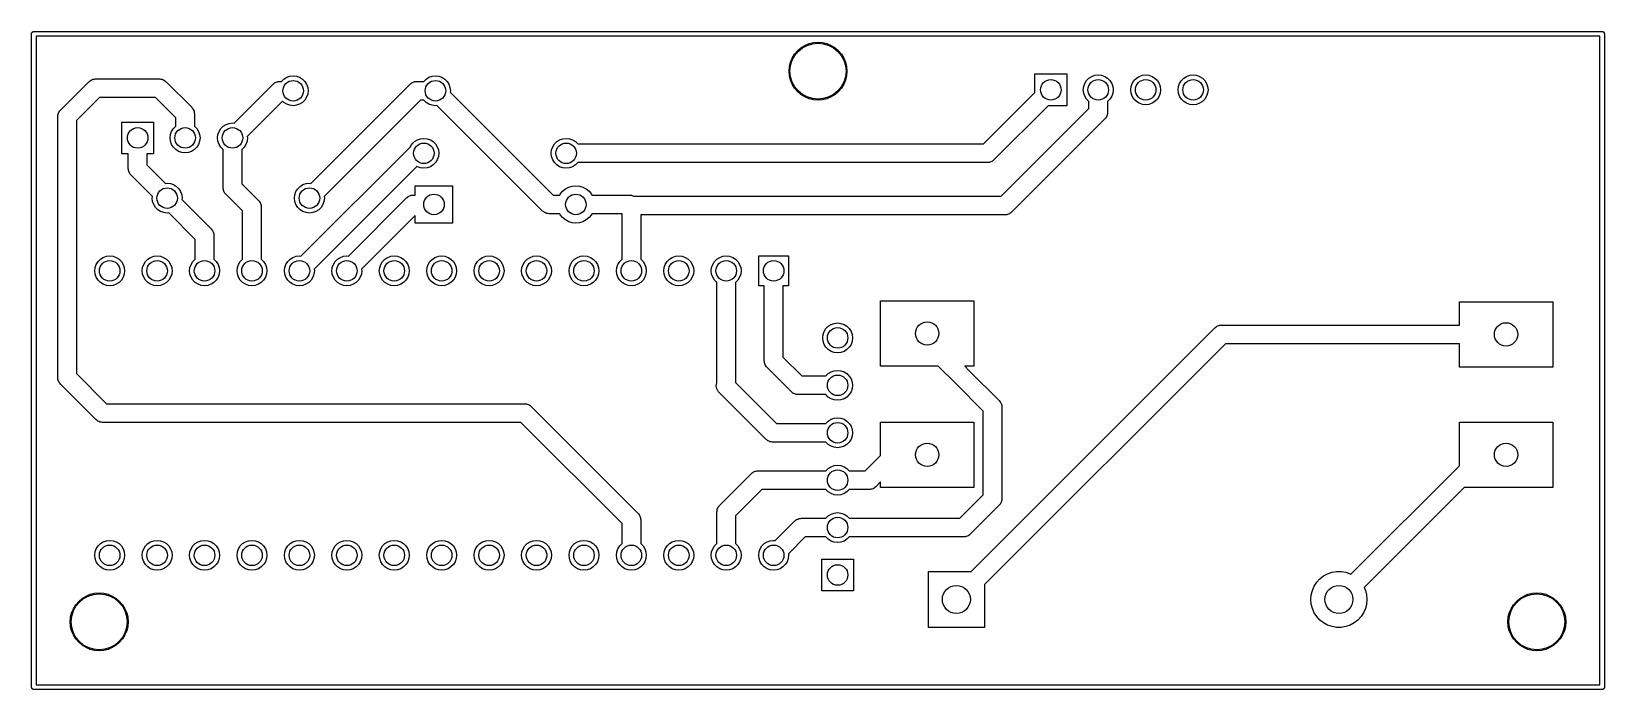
# Model space of a CAD drawing. Extents: x -0.1 to 84.1, y -0.1 to 35.1.
import ezdxf

# ---------------------------------------------------------------- set-up
doc = ezdxf.new("R2010")
doc.units = 0
doc.layers.add('BLACK', color=7, linetype='CONTINUOUS')

msp = doc.modelspace()

# ---------------------------------------------------------------- linework, layer by layer
at = {"layer": 'BLACK', "linetype": 'CONTINUOUS'}
for p, q in [((-0.127, 35), (-0.12186, 35.0358)), ((-0.127, 0), (-0.127, 35)), ((-0.12186, 35.0358), (-0.11684, 35.0436)), ((-0.11684, 35.0436), (-0.11552, 35.0528)), ((-0.11552, 35.0528), (-0.0978, 35.0732)), ((-0.0978, 35.0732), (-0.08317, 35.096)), ((-0.08317, 35.096), (-0.07473, 35.0998)), ((-0.07473, 35.0998), (-0.06866, 35.1068)), ((-0.06866, 35.1068), (-0.04269, 35.1145)), ((-0.04269, 35.1145), (-0.01807, 35.1257)), ((-0.01807, 35.1257), (-0.0089, 35.1244)), ((-0.0089, 35.1244), (0, 35.127)), ((0, 35.127), (84, 35.127)), ((0.127, 34.873), (0.127, 0.127)), ((83.873, 34.873), (0.127, 34.873)), ((41.7575, 34.5309), (42, 34.55)), ((42, 34.55), (42.2425, 34.5309)), ((83.873, 0.127), (83.873, 34.873)), ((84, 35.127), (84.0358, 35.1219)), ((84.0358, 35.1219), (84.0436, 35.1168)), ((84.0436, 35.1168), (84.0528, 35.1155)), ((84.0528, 35.1155), (84.0732, 35.0978)), ((84.0732, 35.0978), (84.096, 35.0832)), ((84.096, 35.0832), (84.0998, 35.0747)), ((84.0998, 35.0747), (84.1068, 35.0687)), ((84.1068, 35.0687), (84.1145, 35.0427)), ((84.1145, 35.0427), (84.1257, 35.0181)), ((84.1257, 35.0181), (84.1244, 35.0089)), ((84.1244, 35.0089), (84.127, 35)), ((84.127, 35), (84.127, 0)), ((40.5259, 33.479), (40.6189, 33.7037)), ((40.6189, 33.7037), (40.746, 33.9111)), ((40.746, 33.9111), (40.904, 34.096)), ((40.904, 34.096), (41.0889, 34.254)), ((41.0889, 34.254), (41.2963, 34.3811)), ((41.2963, 34.3811), (41.521, 34.4741)), ((41.521, 34.4741), (41.7575, 34.5309)), ((42.2425, 34.5309), (42.479, 34.4741)), ((42.479, 34.4741), (42.7037, 34.3811)), ((42.7037, 34.3811), (42.9111, 34.254)), ((42.9111, 34.254), (43.096, 34.096)), ((43.096, 34.096), (43.254, 33.9111)), ((43.254, 33.9111), (43.3811, 33.7037)), ((43.3811, 33.7037), (43.4741, 33.479)), ((40.45, 33), (40.4691, 33.2425)), ((40.4691, 32.7575), (40.45, 33)), ((40.4691, 33.2425), (40.5259, 33.479)), ((43.4741, 33.479), (43.5309, 33.2425)), ((43.5309, 33.2425), (43.55, 33)), ((43.55, 33), (43.5309, 32.7575)), ((1.42411, 30.9126), (2.94811, 32.4366)), ((2.94811, 32.4366), (2.99092, 32.4687)), ((2.99092, 32.4687), (3.03134, 32.5037)), ((3.03134, 32.5037), (3.04767, 32.5112)), ((3.04767, 32.5112), (3.06203, 32.5219)), ((3.06203, 32.5219), (3.11214, 32.5406)), ((3.11214, 32.5406), (3.16079, 32.5628)), ((3.16079, 32.5628), (3.17856, 32.5654)), ((3.17856, 32.5654), (3.19538, 32.5717)), ((3.19538, 32.5717), (3.24872, 32.5755)), ((3.24872, 32.5755), (3.30166, 32.5831)), ((3.30166, 32.5831), (6.73066, 32.5831)), ((6.73066, 32.5831), (6.7836, 32.5755)), ((6.7836, 32.5755), (6.83694, 32.5717)), ((6.83694, 32.5717), (6.85376, 32.5654)), ((6.85376, 32.5654), (6.87153, 32.5628)), ((6.87153, 32.5628), (6.92018, 32.5406)), ((6.92018, 32.5406), (6.97028, 32.5219)), ((6.97028, 32.5219), (6.98465, 32.5112)), ((6.98465, 32.5112), (7.00098, 32.5037)), ((7.00098, 32.5037), (7.0414, 32.4687)), ((7.0414, 32.4687), (7.08421, 32.4366)), ((7.08421, 32.4366), (8.45451, 31.0663)), ((10.7244, 30.2147), (12.8133, 32.3036)), ((12.8133, 32.3036), (12.8561, 32.3356)), ((12.8561, 32.3356), (12.8965, 32.3706)), ((12.8965, 32.3706), (12.9129, 32.3781)), ((12.9129, 32.3781), (12.9272, 32.3888)), ((12.9272, 32.3888), (12.9774, 32.4075)), ((12.9774, 32.4075), (13.026, 32.4297)), ((13.026, 32.4297), (13.0438, 32.4323)), ((13.0438, 32.4323), (13.0606, 32.4386)), ((13.0606, 32.4386), (13.1139, 32.4424)), ((13.1139, 32.4424), (13.1669, 32.45)), ((13.1669, 32.45), (13.2657, 32.45)), ((13.2657, 32.45), (13.3912, 32.5755)), ((13.3912, 32.5755), (13.5429, 32.6708)), ((13.5429, 32.6708), (13.712, 32.7299)), ((13.712, 32.7299), (13.89, 32.75)), ((13.89, 32.75), (14.068, 32.7299)), ((14.068, 32.7299), (14.2371, 32.6708)), ((14.2371, 32.6708), (14.3888, 32.5755)), ((14.3888, 32.5755), (14.5155, 32.4488)), ((14.5155, 32.4488), (14.6108, 32.2971)), ((14.6108, 32.2971), (14.6699, 32.128)), ((14.6699, 32.128), (14.69, 31.95)), ((14.8435, 26.9906), (20.1564, 32.3036)), ((20.1564, 32.3036), (20.1993, 32.3356)), ((20.1993, 32.3356), (20.2397, 32.3706)), ((20.2397, 32.3706), (20.256, 32.3781)), ((20.256, 32.3781), (20.2704, 32.3888)), ((20.2704, 32.3888), (20.3205, 32.4075)), ((20.3205, 32.4075), (20.3691, 32.4297)), ((20.3691, 32.4297), (20.3869, 32.4323)), ((20.3869, 32.4323), (20.4037, 32.4386)), ((20.4037, 32.4386), (20.4571, 32.4424)), ((20.4571, 32.4424), (20.51, 32.45)), ((20.51, 32.45), (20.8857, 32.45)), ((20.8857, 32.45), (21.0112, 32.5755)), ((21.0112, 32.5755), (21.1629, 32.6708)), ((21.1629, 32.6708), (21.332, 32.7299)), ((21.332, 32.7299), (21.51, 32.75)), ((21.51, 32.75), (21.688, 32.7299)), ((21.688, 32.7299), (21.8571, 32.6708)), ((21.8571, 32.6708), (22.0088, 32.5755)), ((22.0088, 32.5755), (22.1355, 32.4488)), ((22.1355, 32.4488), (22.2308, 32.2971)), ((22.2308, 32.2971), (22.2899, 32.128)), ((22.2899, 32.128), (22.31, 31.95)), ((40.5259, 32.521), (40.4691, 32.7575)), ((40.6189, 32.2963), (40.5259, 32.521)), ((40.746, 32.0889), (40.6189, 32.2963)), ((40.904, 31.904), (40.746, 32.0889)), ((43.254, 32.0889), (43.096, 31.904)), ((43.3811, 32.2963), (43.254, 32.0889)), ((43.4741, 32.521), (43.3811, 32.2963)), ((43.5309, 32.7575), (43.4741, 32.521)), ((53.62, 31.8571), (53.62, 32.85)), ((53.62, 32.85), (55.32, 32.85)), ((55.32, 32.85), (55.32, 31.15)), ((56.21, 32), (56.2301, 32.178)), ((56.2301, 32.178), (56.2892, 32.3471)), ((56.2892, 32.3471), (56.3845, 32.4988)), ((56.3845, 32.4988), (56.5112, 32.6255)), ((56.5112, 32.6255), (56.6629, 32.7208)), ((56.6629, 32.7208), (56.832, 32.7799)), ((56.832, 32.7799), (57.01, 32.8)), ((57.01, 32.8), (57.188, 32.7799)), ((57.188, 32.7799), (57.3571, 32.7208)), ((57.3571, 32.7208), (57.5088, 32.6255)), ((57.5088, 32.6255), (57.6355, 32.4988)), ((57.6355, 32.4988), (57.7308, 32.3471)), ((57.7308, 32.3471), (57.7899, 32.178)), ((57.7899, 32.178), (57.81, 32)), ((58.75, 32), (58.7701, 32.178)), ((58.7701, 32.178), (58.8292, 32.3471)), ((58.8292, 32.3471), (58.9245, 32.4988)), ((58.9245, 32.4988), (59.0512, 32.6255)), ((59.0512, 32.6255), (59.2029, 32.7208)), ((59.2029, 32.7208), (59.372, 32.7799)), ((59.372, 32.7799), (59.55, 32.8)), ((59.55, 32.8), (59.728, 32.7799)), ((59.728, 32.7799), (59.8971, 32.7208)), ((59.8971, 32.7208), (60.0488, 32.6255)), ((60.0488, 32.6255), (60.1755, 32.4988)), ((60.1755, 32.4988), (60.2708, 32.3471)), ((60.2708, 32.3471), (60.3299, 32.178)), ((60.3299, 32.178), (60.35, 32)), ((61.29, 32), (61.3101, 32.178)), ((61.3101, 32.178), (61.3692, 32.3471)), ((61.3692, 32.3471), (61.4645, 32.4988)), ((61.4645, 32.4988), (61.5912, 32.6255)), ((61.5912, 32.6255), (61.7429, 32.7208)), ((61.7429, 32.7208), (61.912, 32.7799)), ((61.912, 32.7799), (62.09, 32.8)), ((62.09, 32.8), (62.268, 32.7799)), ((62.268, 32.7799), (62.4371, 32.7208)), ((62.4371, 32.7208), (62.5888, 32.6255)), ((62.5888, 32.6255), (62.7155, 32.4988)), ((62.7155, 32.4988), (62.8108, 32.3471)), ((62.8108, 32.3471), (62.8699, 32.178)), ((62.8699, 32.178), (62.89, 32)), ((3.50877, 31.5831), (2.27766, 30.352)), ((6.52355, 31.5831), (3.50877, 31.5831)), ((7.60096, 30.5057), (6.52355, 31.5831)), ((13.3199, 31.3959), (11.4316, 29.5076)), ((13.3912, 31.3245), (13.3199, 31.3959)), ((13.5429, 31.2292), (13.3912, 31.3245)), ((13.712, 31.1701), (13.5429, 31.2292)), ((14.2371, 31.2292), (14.068, 31.1701)), ((14.3888, 31.3245), (14.2371, 31.2292)), ((14.5155, 31.4512), (14.3888, 31.3245)), ((14.6108, 31.6029), (14.5155, 31.4512)), ((14.6699, 31.772), (14.6108, 31.6029)), ((14.69, 31.95), (14.6699, 31.772)), ((20.7171, 31.45), (15.5506, 26.2835)), ((20.8857, 31.45), (20.7171, 31.45)), ((21.0112, 31.3245), (20.8857, 31.45)), ((21.1629, 31.2292), (21.0112, 31.3245)), ((21.332, 31.1701), (21.1629, 31.2292)), ((22.31, 31.95), (22.3006, 31.8665)), ((22.3006, 31.8665), (27.807, 26.3601)), ((41.0889, 31.746), (40.904, 31.904)), ((41.2963, 31.6189), (41.0889, 31.746)), ((41.521, 31.5259), (41.2963, 31.6189)), ((41.7575, 31.4691), (41.521, 31.5259)), ((42, 31.45), (41.7575, 31.4691)), ((42.2425, 31.4691), (42, 31.45)), ((42.479, 31.5259), (42.2425, 31.4691)), ((42.7037, 31.6189), (42.479, 31.5259)), ((42.9111, 31.746), (42.7037, 31.6189)), ((43.096, 31.904), (42.9111, 31.746)), ((50.8629, 29.1), (53.62, 31.8571)), ((56.2301, 31.822), (56.21, 32)), ((56.2892, 31.6529), (56.2301, 31.822)), ((56.3845, 31.5012), (56.2892, 31.6529)), ((56.51, 31.3757), (56.3845, 31.5012)), ((56.51, 31.005), (56.51, 31.3757)), ((57.6355, 31.5012), (57.51, 31.3757)), ((57.51, 31.3757), (57.51, 30.7979)), ((57.7308, 31.6529), (57.6355, 31.5012)), ((57.7899, 31.822), (57.7308, 31.6529)), ((57.81, 32), (57.7899, 31.822)), ((58.7701, 31.822), (58.75, 32)), ((58.8292, 31.6529), (58.7701, 31.822)), ((58.9245, 31.5012), (58.8292, 31.6529)), ((59.0512, 31.3745), (58.9245, 31.5012)), ((59.2029, 31.2792), (59.0512, 31.3745)), ((59.372, 31.2201), (59.2029, 31.2792)), ((59.55, 31.2), (59.372, 31.2201)), ((59.728, 31.2201), (59.55, 31.2)), ((59.8971, 31.2792), (59.728, 31.2201)), ((60.0488, 31.3745), (59.8971, 31.2792)), ((60.1755, 31.5012), (60.0488, 31.3745)), ((60.2708, 31.6529), (60.1755, 31.5012)), ((60.3299, 31.822), (60.2708, 31.6529)), ((60.35, 32), (60.3299, 31.822)), ((61.3101, 31.822), (61.29, 32)), ((61.3692, 31.6529), (61.3101, 31.822)), ((61.4645, 31.5012), (61.3692, 31.6529)), ((61.5912, 31.3745), (61.4645, 31.5012)), ((61.7429, 31.2792), (61.5912, 31.3745)), ((61.912, 31.2201), (61.7429, 31.2792)), ((62.09, 31.2), (61.912, 31.2201)), ((62.268, 31.2201), (62.09, 31.2)), ((62.4371, 31.2792), (62.268, 31.2201)), ((62.5888, 31.3745), (62.4371, 31.2792)), ((62.7155, 31.5012), (62.5888, 31.3745)), ((62.8108, 31.6529), (62.7155, 31.5012)), ((62.8699, 31.822), (62.8108, 31.6529)), ((62.89, 32), (62.8699, 31.822)), ((1.27766, 30.5591), (1.28527, 30.612)), ((1.27766, 16.5891), (1.27766, 30.5591)), ((1.28527, 30.612), (1.28909, 30.6654)), ((1.28909, 30.6654), (1.29536, 30.6822)), ((1.29536, 30.6822), (1.29791, 30.7)), ((1.29791, 30.7), (1.32013, 30.7486)), ((1.32013, 30.7486), (1.33882, 30.7987)), ((1.33882, 30.7987), (1.34957, 30.8131)), ((1.34957, 30.8131), (1.35703, 30.8294)), ((1.35703, 30.8294), (1.39206, 30.8698)), ((1.39206, 30.8698), (1.42411, 30.9126)), ((2.27766, 30.352), (2.27766, 16.7962)), ((7.60096, 30.0483), (7.60096, 30.5057)), ((8.45451, 31.0663), (8.48656, 31.0235)), ((8.48656, 31.0235), (8.52159, 30.9831)), ((8.52159, 30.9831), (8.52904, 30.9668)), ((8.52904, 30.9668), (8.5398, 30.9524)), ((8.5398, 30.9524), (8.55849, 30.9023)), ((8.55849, 30.9023), (8.58071, 30.8537)), ((8.58071, 30.8537), (8.58326, 30.8359)), ((8.58326, 30.8359), (8.58953, 30.8191)), ((8.58953, 30.8191), (8.59335, 30.7657)), ((8.59335, 30.7657), (8.60096, 30.7128)), ((8.60096, 30.7128), (8.60096, 30.0483)), ((13.89, 31.15), (13.712, 31.1701)), ((14.068, 31.1701), (13.89, 31.15)), ((21.51, 31.15), (21.332, 31.1701)), ((21.5935, 31.1594), (21.51, 31.15)), ((27.2464, 25.5065), (21.5935, 31.1594)), ((54.3271, 31.15), (51.4236, 28.2464)), ((51.805, 26.3), (56.51, 31.005)), ((57.3636, 30.4444), (52.3656, 25.4464)), ((55.32, 31.15), (54.3271, 31.15)), ((57.3956, 30.4872), (57.3636, 30.4444)), ((57.4306, 30.5276), (57.3956, 30.4872)), ((57.4381, 30.5439), (57.4306, 30.5276)), ((57.4488, 30.5583), (57.4381, 30.5439)), ((57.4675, 30.6084), (57.4488, 30.5583)), ((57.4897, 30.6571), (57.4675, 30.6084)), ((57.4923, 30.6748), (57.4897, 30.6571)), ((57.4986, 30.6916), (57.4923, 30.6748)), ((57.5024, 30.745), (57.4986, 30.6916)), ((57.51, 30.7979), (57.5024, 30.745)), ((4.71096, 28.5741), (4.71096, 30.2741)), ((4.71096, 30.2741), (6.41096, 30.2741)), ((6.41096, 30.2741), (6.41096, 28.5741)), ((7.30096, 29.4241), (7.32102, 29.6021)), ((7.32102, 29.6021), (7.38018, 29.7712)), ((7.38018, 29.7712), (7.47549, 29.9229)), ((7.47549, 29.9229), (7.60096, 30.0483)), ((8.60096, 30.0483), (8.72642, 29.9229)), ((8.72642, 29.9229), (8.82174, 29.7712)), ((8.82174, 29.7712), (8.8809, 29.6021)), ((8.8809, 29.6021), (8.90096, 29.4241)), ((9.84096, 29.4241), (9.86102, 29.6021)), ((9.86102, 29.6021), (9.92019, 29.7712)), ((9.92019, 29.7712), (10.0155, 29.9229)), ((10.0155, 29.9229), (10.1422, 30.0496)), ((10.1422, 30.0496), (10.2939, 30.1449)), ((10.2939, 30.1449), (10.4629, 30.204)), ((10.4629, 30.204), (10.641, 30.2241)), ((10.641, 30.2241), (10.7244, 30.2147)), ((11.4316, 29.5076), (11.441, 29.4241)), ((7.32102, 29.2461), (7.30096, 29.4241)), ((7.38018, 29.077), (7.32102, 29.2461)), ((7.47549, 28.9253), (7.38018, 29.077)), ((7.60217, 28.7986), (7.47549, 28.9253)), ((7.75385, 28.7033), (7.60217, 28.7986)), ((7.92294, 28.6441), (7.75385, 28.7033)), ((8.44807, 28.7033), (8.27898, 28.6441)), ((8.59975, 28.7986), (8.44807, 28.7033)), ((8.72642, 28.9253), (8.59975, 28.7986)), ((8.82174, 29.077), (8.72642, 28.9253)), ((8.8809, 29.2461), (8.82174, 29.077)), ((8.90096, 29.4241), (8.8809, 29.2461)), ((9.86102, 29.2461), (9.84096, 29.4241)), ((9.92019, 29.077), (9.86102, 29.2461)), ((10.0155, 28.9253), (9.92019, 29.077)), ((10.141, 28.7998), (10.0155, 28.9253)), ((10.141, 26.759), (10.141, 28.7998)), ((11.2664, 28.9253), (11.141, 28.7998)), ((11.141, 28.7998), (11.141, 26.9661)), ((11.3617, 29.077), (11.2664, 28.9253)), ((11.4209, 29.2461), (11.3617, 29.077)), ((11.441, 29.4241), (11.4209, 29.2461)), ((14.3071, 23.0947), (20.166, 28.9536)), ((20.166, 28.9536), (20.1797, 28.9638)), ((20.1797, 28.9638), (20.2645, 29.0988)), ((20.2645, 29.0988), (20.3912, 29.2255)), ((20.3912, 29.2255), (20.5429, 29.3208)), ((20.5429, 29.3208), (20.712, 29.3799)), ((20.712, 29.3799), (20.89, 29.4)), ((20.89, 29.4), (21.068, 29.3799)), ((21.068, 29.3799), (21.2371, 29.3208)), ((21.2371, 29.3208), (21.3888, 29.2255)), ((21.3888, 29.2255), (21.5155, 29.0988)), ((21.5155, 29.0988), (21.6108, 28.9471)), ((21.6108, 28.9471), (21.6699, 28.778)), ((21.6699, 28.778), (21.69, 28.6)), ((27.71, 28.6), (27.7301, 28.778)), ((27.7301, 28.778), (27.7892, 28.9471)), ((27.7892, 28.9471), (27.8845, 29.0988)), ((27.8845, 29.0988), (28.0112, 29.2255)), ((28.0112, 29.2255), (28.1629, 29.3208)), ((28.1629, 29.3208), (28.332, 29.3799)), ((28.332, 29.3799), (28.51, 29.4)), ((28.51, 29.4), (28.688, 29.3799)), ((28.688, 29.3799), (28.8571, 29.3208)), ((28.8571, 29.3208), (29.0088, 29.2255)), ((29.0088, 29.2255), (29.1343, 29.1)), ((29.1343, 29.1), (50.8629, 29.1)), ((5.06096, 28.5741), (4.71096, 28.5741)), ((5.06096, 27.779), (5.06096, 28.5741)), ((6.41096, 28.5741), (6.06096, 28.5741)), ((6.06096, 28.5741), (6.06096, 27.9861)), ((6.06096, 27.9861), (7.05651, 26.9906)), ((8.10096, 28.6241), (7.92294, 28.6441)), ((8.27898, 28.6441), (8.10096, 28.6241)), ((20.5202, 27.8935), (15.0143, 22.3876)), ((20.5429, 27.8792), (20.5202, 27.8935)), ((20.712, 27.8201), (20.5429, 27.8792)), ((20.89, 27.8), (20.712, 27.8201)), ((21.068, 27.8201), (20.89, 27.8)), ((21.2371, 27.8792), (21.068, 27.8201)), ((21.3888, 27.9745), (21.2371, 27.8792)), ((21.5155, 28.1012), (21.3888, 27.9745)), ((21.6108, 28.2529), (21.5155, 28.1012)), ((21.6699, 28.422), (21.6108, 28.2529)), ((21.69, 28.6), (21.6699, 28.422)), ((27.7301, 28.422), (27.71, 28.6)), ((27.7892, 28.2529), (27.7301, 28.422)), ((27.8845, 28.1012), (27.7892, 28.2529)), ((28.0112, 27.9745), (27.8845, 28.1012)), ((28.1629, 27.8792), (28.0112, 27.9745)), ((28.332, 27.8201), (28.1629, 27.8792)), ((28.51, 27.8), (28.332, 27.8201)), ((28.688, 27.8201), (28.51, 27.8)), ((28.8571, 27.8792), (28.688, 27.8201)), ((29.0088, 27.9745), (28.8571, 27.8792)), ((29.1343, 28.1), (29.0088, 27.9745)), ((51.07, 28.1), (29.1343, 28.1)), ((51.1229, 28.1076), (51.07, 28.1)), ((51.1763, 28.1114), (51.1229, 28.1076)), ((51.1931, 28.1177), (51.1763, 28.1114)), ((51.2109, 28.1203), (51.1931, 28.1177)), ((51.2595, 28.1425), (51.2109, 28.1203)), ((51.3096, 28.1612), (51.2595, 28.1425)), ((51.324, 28.1719), (51.3096, 28.1612)), ((51.3403, 28.1794), (51.324, 28.1719)), ((51.3807, 28.2144), (51.3403, 28.1794)), ((51.4236, 28.2464), (51.3807, 28.2144)), ((5.06857, 27.7261), (5.06096, 27.779)), ((5.07239, 27.6728), (5.06857, 27.7261)), ((5.07866, 27.6559), (5.07239, 27.6728)), ((5.08121, 27.6382), (5.07866, 27.6559)), ((5.10343, 27.5895), (5.08121, 27.6382)), ((5.12212, 27.5394), (5.10343, 27.5895)), ((5.13287, 27.5251), (5.12212, 27.5394)), ((5.14033, 27.5087), (5.13287, 27.5251)), ((5.17536, 27.4683), (5.14033, 27.5087)), ((5.20741, 27.4255), (5.17536, 27.4683)), ((6.34941, 26.2835), (5.20741, 27.4255)), ((7.05651, 26.9906), (7.14, 27)), ((7.14, 27), (7.31802, 26.9799)), ((7.31802, 26.9799), (7.48711, 26.9208)), ((11.141, 26.9661), (12.0372, 26.0699)), ((14.4129, 26.9208), (14.582, 26.9799)), ((14.582, 26.9799), (14.76, 27)), ((14.76, 27), (14.8435, 26.9906)), ((6.34, 26.2), (6.34941, 26.2835)), ((6.36006, 26.022), (6.34, 26.2)), ((7.48711, 26.9208), (7.63879, 26.8255)), ((7.63879, 26.8255), (7.76546, 26.6988)), ((7.76546, 26.6988), (7.86077, 26.5471)), ((7.86077, 26.5471), (7.91994, 26.378)), ((7.91994, 26.378), (7.94, 26.2)), ((7.94, 26.2), (7.93059, 26.1165)), ((10.1486, 26.7061), (10.141, 26.759)), ((10.1524, 26.6528), (10.1486, 26.7061)), ((10.1587, 26.6359), (10.1524, 26.6528)), ((10.1612, 26.6182), (10.1587, 26.6359)), ((10.1834, 26.5695), (10.1612, 26.6182)), ((10.2021, 26.5194), (10.1834, 26.5695)), ((10.2129, 26.505), (10.2021, 26.5194)), ((10.2203, 26.4887), (10.2129, 26.505)), ((10.2554, 26.4483), (10.2203, 26.4887)), ((10.2874, 26.4055), (10.2554, 26.4483)), ((11.1837, 25.5092), (10.2874, 26.4055)), ((13.96, 26.2), (13.9801, 26.378)), ((13.9801, 26.022), (13.96, 26.2)), ((13.9801, 26.378), (14.0392, 26.5471)), ((14.0392, 26.5471), (14.1345, 26.6988)), ((14.1345, 26.6988), (14.2612, 26.8255)), ((14.2612, 26.8255), (14.4129, 26.9208)), ((15.56, 26.2), (15.5399, 26.022)), ((15.5506, 26.2835), (15.56, 26.2)), ((16.8471, 23.0947), (19.9661, 26.2136)), ((19.9661, 26.2136), (20.0089, 26.2457)), ((20.0089, 26.2457), (20.0493, 26.2807)), ((20.0493, 26.2807), (20.0657, 26.2882)), ((20.0657, 26.2882), (20.08, 26.2989)), ((20.08, 26.2989), (20.1301, 26.3176)), ((20.1301, 26.3176), (20.1788, 26.3398)), ((20.1788, 26.3398), (20.1966, 26.3424)), ((20.1966, 26.3424), (20.2134, 26.3487)), ((20.2134, 26.3487), (20.2667, 26.3525)), ((20.2667, 26.3525), (20.3197, 26.3601)), ((20.3197, 26.3601), (20.4306, 26.3601)), ((20.4306, 26.3601), (20.4306, 26.8601)), ((20.4306, 26.8601), (22.4306, 26.8601)), ((22.4306, 26.8601), (22.4306, 24.8601)), ((27.807, 26.3601), (28.1694, 26.3601)), ((28.1694, 26.3601), (28.1991, 26.4157)), ((28.1991, 26.4157), (28.3235, 26.5672)), ((28.3235, 26.5672), (28.475, 26.6916)), ((28.475, 26.6916), (28.6479, 26.784)), ((28.6479, 26.784), (28.8355, 26.8409)), ((28.8355, 26.8409), (29.0306, 26.8601)), ((29.0306, 26.8601), (29.2257, 26.8409)), ((29.2257, 26.8409), (29.4133, 26.784)), ((29.4133, 26.784), (29.5862, 26.6916)), ((29.5862, 26.6916), (29.7377, 26.5672)), ((29.7377, 26.5672), (29.8621, 26.4157)), ((29.8621, 26.4157), (29.8918, 26.3601)), ((29.8918, 26.3601), (31.8972, 26.3601)), ((31.8972, 26.3601), (31.9502, 26.3525)), ((31.9502, 26.3525), (32.0035, 26.3487)), ((32.0035, 26.3487), (32.0203, 26.3424)), ((32.0203, 26.3424), (32.0381, 26.3398)), ((32.0381, 26.3398), (32.0867, 26.3176)), ((32.0867, 26.3176), (32.134, 26.3)), ((32.134, 26.3), (51.805, 26.3)), ((6.41922, 25.8529), (6.36006, 26.022)), ((6.51453, 25.7012), (6.41922, 25.8529)), ((6.64121, 25.5745), (6.51453, 25.7012)), ((6.79289, 25.4792), (6.64121, 25.5745)), ((6.96198, 25.4201), (6.79289, 25.4792)), ((7.14, 25.4), (6.96198, 25.4201)), ((7.22349, 25.4094), (7.14, 25.4)), ((8.64366, 23.9892), (7.22349, 25.4094)), ((7.93059, 26.1165), (9.49721, 24.5499)), ((11.1837, 22.9283), (11.1837, 25.5092)), ((12.0372, 26.0699), (12.0693, 26.0271)), ((12.0693, 26.0271), (12.1043, 25.9867)), ((12.1043, 25.9867), (12.1117, 25.9703)), ((12.1117, 25.9703), (12.1225, 25.956)), ((12.1225, 25.956), (12.1412, 25.9059)), ((12.1412, 25.9059), (12.1634, 25.8572)), ((12.1634, 25.8572), (12.166, 25.8394)), ((12.166, 25.8394), (12.1722, 25.8226)), ((12.1722, 25.8226), (12.176, 25.7693)), ((12.176, 25.7693), (12.1837, 25.7163)), ((12.1837, 25.7163), (12.1837, 22.9283)), ((14.0392, 25.8529), (13.9801, 26.022)), ((14.1345, 25.7012), (14.0392, 25.8529)), ((14.2612, 25.5745), (14.1345, 25.7012)), ((14.4129, 25.4792), (14.2612, 25.5745)), ((14.582, 25.4201), (14.4129, 25.4792)), ((14.76, 25.4), (14.582, 25.4201)), ((14.938, 25.4201), (14.76, 25.4)), ((15.1071, 25.4792), (14.938, 25.4201)), ((15.2588, 25.5745), (15.1071, 25.4792)), ((15.3855, 25.7012), (15.2588, 25.5745)), ((15.4808, 25.8529), (15.3855, 25.7012)), ((15.5399, 26.022), (15.4808, 25.8529)), ((27.2892, 25.4745), (27.2464, 25.5065)), ((27.3296, 25.4395), (27.2892, 25.4745)), ((27.3459, 25.432), (27.3296, 25.4395)), ((27.3603, 25.4213), (27.3459, 25.432)), ((27.4104, 25.4026), (27.3603, 25.4213)), ((27.459, 25.3803), (27.4104, 25.4026)), ((27.4768, 25.3778), (27.459, 25.3803)), ((27.4936, 25.3715), (27.4768, 25.3778)), ((27.547, 25.3677), (27.4936, 25.3715)), ((27.5999, 25.3601), (27.547, 25.3677)), ((28.1694, 25.3601), (27.5999, 25.3601)), ((28.1991, 25.3045), (28.1694, 25.3601)), ((28.3235, 25.153), (28.1991, 25.3045)), ((29.8621, 25.3045), (29.7377, 25.153)), ((29.8918, 25.3601), (29.8621, 25.3045)), ((31.5037, 25.3601), (29.8918, 25.3601)), ((31.5037, 22.9283), (31.5037, 25.3601)), ((52.0121, 25.3), (32.5037, 25.3)), ((32.5037, 25.3), (32.5037, 22.9283)), ((52.065, 25.3076), (52.0121, 25.3)), ((52.1184, 25.3114), (52.065, 25.3076)), ((52.1352, 25.3177), (52.1184, 25.3114)), ((52.1529, 25.3203), (52.1352, 25.3177)), ((52.2016, 25.3425), (52.1529, 25.3203)), ((52.2517, 25.3612), (52.2016, 25.3425)), ((52.2661, 25.3719), (52.2517, 25.3612)), ((52.2824, 25.3794), (52.2661, 25.3719)), ((52.3228, 25.4144), (52.2824, 25.3794)), ((52.3656, 25.4464), (52.3228, 25.4144)), ((9.49721, 24.5499), (9.52926, 24.5071)), ((9.52926, 24.5071), (9.56429, 24.4667)), ((9.56429, 24.4667), (9.57174, 24.4503)), ((9.57174, 24.4503), (9.5825, 24.436)), ((9.5825, 24.436), (9.60119, 24.3859)), ((20.4306, 25.2639), (17.5543, 22.3876)), ((20.4306, 24.8601), (20.4306, 25.2639)), ((22.4306, 24.8601), (20.4306, 24.8601)), ((28.475, 25.0286), (28.3235, 25.153)), ((28.6479, 24.9362), (28.475, 25.0286)), ((28.8355, 24.8793), (28.6479, 24.9362)), ((29.0306, 24.8601), (28.8355, 24.8793)), ((29.2257, 24.8793), (29.0306, 24.8601)), ((29.4133, 24.9362), (29.2257, 24.8793)), ((29.5862, 25.0286), (29.4133, 24.9362)), ((29.7377, 25.153), (29.5862, 25.0286)), ((8.64366, 22.9283), (8.64366, 23.9892)), ((9.60119, 24.3859), (9.62341, 24.3372)), ((9.62341, 24.3372), (9.62596, 24.3194)), ((9.62596, 24.3194), (9.63223, 24.3026)), ((9.63223, 24.3026), (9.63605, 24.2493)), ((9.63605, 24.2493), (9.64366, 24.1963)), ((9.64366, 24.1963), (9.64366, 22.9283)), ((3.34288, 22.6512), (3.43819, 22.8029)), ((3.43819, 22.8029), (3.56487, 22.9296)), ((3.56487, 22.9296), (3.71655, 23.0249)), ((3.71655, 23.0249), (3.88564, 23.084)), ((3.88564, 23.084), (4.06366, 23.1041)), ((4.06366, 23.1041), (4.24168, 23.084)), ((4.24168, 23.084), (4.41077, 23.0249)), ((4.41077, 23.0249), (4.56245, 22.9296)), ((4.56245, 22.9296), (4.68912, 22.8029)), ((4.68912, 22.8029), (4.78444, 22.6512)), ((5.88288, 22.6512), (5.97819, 22.8029)), ((5.97819, 22.8029), (6.10487, 22.9296)), ((6.10487, 22.9296), (6.25655, 23.0249)), ((6.25655, 23.0249), (6.42564, 23.084)), ((6.42564, 23.084), (6.60366, 23.1041)), ((6.60366, 23.1041), (6.78168, 23.084)), ((6.78168, 23.084), (6.95077, 23.0249)), ((6.95077, 23.0249), (7.10245, 22.9296)), ((7.10245, 22.9296), (7.22912, 22.8029)), ((7.22912, 22.8029), (7.32443, 22.6512)), ((8.42288, 22.6512), (8.5182, 22.8029)), ((8.5182, 22.8029), (8.64366, 22.9283)), ((9.64366, 22.9283), (9.76912, 22.8029)), ((9.76912, 22.8029), (9.86444, 22.6512)), ((10.9629, 22.6512), (11.0582, 22.8029)), ((11.0582, 22.8029), (11.1837, 22.9283)), ((12.1837, 22.9283), (12.3091, 22.8029)), ((12.3091, 22.8029), (12.4044, 22.6512)), ((13.5029, 22.6512), (13.5982, 22.8029)), ((13.5982, 22.8029), (13.7249, 22.9296)), ((13.7249, 22.9296), (13.8766, 23.0249)), ((13.8766, 23.0249), (14.0456, 23.084)), ((14.0456, 23.084), (14.2237, 23.1041)), ((14.2237, 23.1041), (14.3071, 23.0947)), ((16.0429, 22.6512), (16.1382, 22.8029)), ((16.1382, 22.8029), (16.2649, 22.9296)), ((16.2649, 22.9296), (16.4166, 23.0249)), ((16.4166, 23.0249), (16.5856, 23.084)), ((16.5856, 23.084), (16.7637, 23.1041)), ((16.7637, 23.1041), (16.8471, 23.0947)), ((18.5829, 22.6512), (18.6782, 22.8029)), ((18.6782, 22.8029), (18.8049, 22.9296)), ((18.8049, 22.9296), (18.9566, 23.0249)), ((18.9566, 23.0249), (19.1256, 23.084)), ((19.1256, 23.084), (19.3037, 23.1041)), ((19.3037, 23.1041), (19.4817, 23.084)), ((19.4817, 23.084), (19.6508, 23.0249)), ((19.6508, 23.0249), (19.8025, 22.9296)), ((19.8025, 22.9296), (19.9291, 22.8029)), ((19.9291, 22.8029), (20.0244, 22.6512)), ((21.1229, 22.6512), (21.2182, 22.8029)), ((21.2182, 22.8029), (21.3449, 22.9296)), ((21.3449, 22.9296), (21.4966, 23.0249)), ((21.4966, 23.0249), (21.6656, 23.084)), ((21.6656, 23.084), (21.8437, 23.1041)), ((21.8437, 23.1041), (22.0217, 23.084)), ((22.0217, 23.084), (22.1908, 23.0249)), ((22.1908, 23.0249), (22.3425, 22.9296)), ((22.3425, 22.9296), (22.4691, 22.8029)), ((22.4691, 22.8029), (22.5644, 22.6512)), ((23.6629, 22.6512), (23.7582, 22.8029)), ((23.7582, 22.8029), (23.8849, 22.9296)), ((23.8849, 22.9296), (24.0366, 23.0249)), ((24.0366, 23.0249), (24.2056, 23.084)), ((24.2056, 23.084), (24.3837, 23.1041)), ((24.3837, 23.1041), (24.5617, 23.084)), ((24.5617, 23.084), (24.7308, 23.0249)), ((24.7308, 23.0249), (24.8825, 22.9296)), ((24.8825, 22.9296), (25.0091, 22.8029)), ((25.0091, 22.8029), (25.1044, 22.6512)), ((26.2029, 22.6512), (26.2982, 22.8029)), ((26.2982, 22.8029), (26.4249, 22.9296)), ((26.4249, 22.9296), (26.5766, 23.0249)), ((26.5766, 23.0249), (26.7456, 23.084)), ((26.7456, 23.084), (26.9237, 23.1041)), ((26.9237, 23.1041), (27.1017, 23.084)), ((27.1017, 23.084), (27.2708, 23.0249)), ((27.2708, 23.0249), (27.4225, 22.9296)), ((27.4225, 22.9296), (27.5491, 22.8029)), ((27.5491, 22.8029), (27.6444, 22.6512)), ((28.7429, 22.6512), (28.8382, 22.8029)), ((28.8382, 22.8029), (28.9649, 22.9296)), ((28.9649, 22.9296), (29.1166, 23.0249)), ((29.1166, 23.0249), (29.2856, 23.084)), ((29.2856, 23.084), (29.4637, 23.1041)), ((29.4637, 23.1041), (29.6417, 23.084)), ((29.6417, 23.084), (29.8108, 23.0249)), ((29.8108, 23.0249), (29.9625, 22.9296)), ((29.9625, 22.9296), (30.0891, 22.8029)), ((30.0891, 22.8029), (30.1844, 22.6512)), ((31.2829, 22.6512), (31.3782, 22.8029)), ((31.3782, 22.8029), (31.5037, 22.9283)), ((32.5037, 22.9283), (32.6291, 22.8029)), ((32.6291, 22.8029), (32.7244, 22.6512)), ((33.8229, 22.6512), (33.9182, 22.8029)), ((33.9182, 22.8029), (34.0449, 22.9296)), ((34.0449, 22.9296), (34.1966, 23.0249)), ((34.1966, 23.0249), (34.3656, 23.084)), ((34.3656, 23.084), (34.5437, 23.1041)), ((34.5437, 23.1041), (34.7217, 23.084)), ((34.7217, 23.084), (34.8908, 23.0249)), ((34.8908, 23.0249), (35.0425, 22.9296)), ((35.0425, 22.9296), (35.1691, 22.8029)), ((35.1691, 22.8029), (35.2644, 22.6512)), ((36.3629, 22.6512), (36.4582, 22.8029)), ((36.4582, 22.8029), (36.5849, 22.9296)), ((36.5849, 22.9296), (36.7366, 23.0249)), ((36.7366, 23.0249), (36.9056, 23.084)), ((36.9056, 23.084), (37.0837, 23.1041)), ((37.0837, 23.1041), (37.2617, 23.084)), ((37.2617, 23.084), (37.4308, 23.0249)), ((37.4308, 23.0249), (37.5825, 22.9296)), ((37.5825, 22.9296), (37.7091, 22.8029)), ((37.7091, 22.8029), (37.8044, 22.6512)), ((38.8237, 21.5041), (38.8237, 23.1041)), ((38.8237, 23.1041), (40.4237, 23.1041)), ((40.4237, 23.1041), (40.4237, 21.5041)), ((3.26366, 22.3041), (3.28372, 22.4821)), ((3.28372, 22.1261), (3.26366, 22.3041)), ((3.28372, 22.4821), (3.34288, 22.6512)), ((3.34288, 21.957), (3.28372, 22.1261)), ((3.43819, 21.8053), (3.34288, 21.957)), ((4.78444, 21.957), (4.68912, 21.8053)), ((4.78444, 22.6512), (4.8436, 22.4821)), ((4.8436, 22.1261), (4.78444, 21.957)), ((4.8436, 22.4821), (4.86366, 22.3041)), ((4.86366, 22.3041), (4.8436, 22.1261)), ((5.80366, 22.3041), (5.82372, 22.4821)), ((5.82372, 22.1261), (5.80366, 22.3041)), ((5.82372, 22.4821), (5.88288, 22.6512)), ((5.88288, 21.957), (5.82372, 22.1261)), ((5.97819, 21.8053), (5.88288, 21.957)), ((7.32443, 21.957), (7.22912, 21.8053)), ((7.32443, 22.6512), (7.3836, 22.4821)), ((7.3836, 22.1261), (7.32443, 21.957)), ((7.3836, 22.4821), (7.40366, 22.3041)), ((7.40366, 22.3041), (7.3836, 22.1261)), ((8.34366, 22.3041), (8.36372, 22.4821)), ((8.36372, 22.1261), (8.34366, 22.3041)), ((8.36372, 22.4821), (8.42288, 22.6512)), ((8.42288, 21.957), (8.36372, 22.1261)), ((8.5182, 21.8053), (8.42288, 21.957)), ((9.86444, 21.957), (9.76912, 21.8053)), ((9.86444, 22.6512), (9.9236, 22.4821)), ((9.9236, 22.1261), (9.86444, 21.957)), ((9.9236, 22.4821), (9.94366, 22.3041)), ((9.94366, 22.3041), (9.9236, 22.1261)), ((10.8837, 22.3041), (10.9037, 22.4821)), ((10.9037, 22.1261), (10.8837, 22.3041)), ((10.9037, 22.4821), (10.9629, 22.6512)), ((10.9629, 21.957), (10.9037, 22.1261)), ((11.0582, 21.8053), (10.9629, 21.957)), ((12.4044, 21.957), (12.3091, 21.8053)), ((12.4044, 22.6512), (12.4636, 22.4821)), ((12.4636, 22.1261), (12.4044, 21.957)), ((12.4636, 22.4821), (12.4837, 22.3041)), ((12.4837, 22.3041), (12.4636, 22.1261)), ((13.4237, 22.3041), (13.4437, 22.4821)), ((13.4437, 22.1261), (13.4237, 22.3041)), ((13.4437, 22.4821), (13.5029, 22.6512)), ((13.5029, 21.957), (13.4437, 22.1261)), ((13.5982, 21.8053), (13.5029, 21.957)), ((14.9444, 21.957), (14.8491, 21.8053)), ((15.0036, 22.1261), (14.9444, 21.957)), ((15.0237, 22.3041), (15.0036, 22.1261)), ((15.0143, 22.3876), (15.0237, 22.3041)), ((15.9637, 22.3041), (15.9837, 22.4821)), ((15.9837, 22.1261), (15.9637, 22.3041)), ((15.9837, 22.4821), (16.0429, 22.6512)), ((16.0429, 21.957), (15.9837, 22.1261)), ((16.1382, 21.8053), (16.0429, 21.957)), ((17.4844, 21.957), (17.3891, 21.8053)), ((17.5436, 22.1261), (17.4844, 21.957)), ((17.5637, 22.3041), (17.5436, 22.1261)), ((17.5543, 22.3876), (17.5637, 22.3041)), ((18.5037, 22.3041), (18.5237, 22.4821)), ((18.5237, 22.1261), (18.5037, 22.3041)), ((18.5237, 22.4821), (18.5829, 22.6512)), ((18.5829, 21.957), (18.5237, 22.1261)), ((18.6782, 21.8053), (18.5829, 21.957)), ((20.0244, 21.957), (19.9291, 21.8053)), ((20.0244, 22.6512), (20.0836, 22.4821)), ((20.0836, 22.1261), (20.0244, 21.957)), ((20.0836, 22.4821), (20.1037, 22.3041)), ((20.1037, 22.3041), (20.0836, 22.1261)), ((21.0437, 22.3041), (21.0637, 22.4821)), ((21.0637, 22.1261), (21.0437, 22.3041)), ((21.0637, 22.4821), (21.1229, 22.6512)), ((21.1229, 21.957), (21.0637, 22.1261)), ((21.2182, 21.8053), (21.1229, 21.957)), ((22.5644, 21.957), (22.4691, 21.8053)), ((22.5644, 22.6512), (22.6236, 22.4821)), ((22.6236, 22.1261), (22.5644, 21.957)), ((22.6236, 22.4821), (22.6437, 22.3041)), ((22.6437, 22.3041), (22.6236, 22.1261)), ((23.5837, 22.3041), (23.6037, 22.4821)), ((23.6037, 22.1261), (23.5837, 22.3041)), ((23.6037, 22.4821), (23.6629, 22.6512)), ((23.6629, 21.957), (23.6037, 22.1261)), ((23.7582, 21.8053), (23.6629, 21.957)), ((25.1044, 21.957), (25.0091, 21.8053)), ((25.1044, 22.6512), (25.1636, 22.4821)), ((25.1636, 22.1261), (25.1044, 21.957)), ((25.1636, 22.4821), (25.1837, 22.3041)), ((25.1837, 22.3041), (25.1636, 22.1261)), ((26.1237, 22.3041), (26.1437, 22.4821)), ((26.1437, 22.1261), (26.1237, 22.3041)), ((26.1437, 22.4821), (26.2029, 22.6512)), ((26.2029, 21.957), (26.1437, 22.1261)), ((26.2982, 21.8053), (26.2029, 21.957)), ((27.6444, 21.957), (27.5491, 21.8053)), ((27.6444, 22.6512), (27.7036, 22.4821)), ((27.7036, 22.1261), (27.6444, 21.957)), ((27.7036, 22.4821), (27.7237, 22.3041)), ((27.7237, 22.3041), (27.7036, 22.1261)), ((28.6637, 22.3041), (28.6837, 22.4821)), ((28.6837, 22.1261), (28.6637, 22.3041)), ((28.6837, 22.4821), (28.7429, 22.6512)), ((28.7429, 21.957), (28.6837, 22.1261)), ((28.8382, 21.8053), (28.7429, 21.957)), ((30.1844, 21.957), (30.0891, 21.8053)), ((30.1844, 22.6512), (30.2436, 22.4821)), ((30.2436, 22.1261), (30.1844, 21.957)), ((30.2436, 22.4821), (30.2637, 22.3041)), ((30.2637, 22.3041), (30.2436, 22.1261)), ((31.2037, 22.3041), (31.2237, 22.4821)), ((31.2237, 22.1261), (31.2037, 22.3041)), ((31.2237, 22.4821), (31.2829, 22.6512)), ((31.2829, 21.957), (31.2237, 22.1261)), ((31.3782, 21.8053), (31.2829, 21.957)), ((32.7244, 21.957), (32.6291, 21.8053)), ((32.7244, 22.6512), (32.7836, 22.4821)), ((32.7836, 22.1261), (32.7244, 21.957)), ((32.7836, 22.4821), (32.8037, 22.3041)), ((32.8037, 22.3041), (32.7836, 22.1261)), ((33.7437, 22.3041), (33.7637, 22.4821)), ((33.7637, 22.1261), (33.7437, 22.3041)), ((33.7637, 22.4821), (33.8229, 22.6512)), ((33.8229, 21.957), (33.7637, 22.1261)), ((33.9182, 21.8053), (33.8229, 21.957)), ((35.2644, 21.957), (35.1691, 21.8053)), ((35.2644, 22.6512), (35.3236, 22.4821)), ((35.3236, 22.1261), (35.2644, 21.957)), ((35.3236, 22.4821), (35.3437, 22.3041)), ((35.3437, 22.3041), (35.3236, 22.1261)), ((36.2837, 22.3041), (36.3037, 22.4821)), ((36.3037, 22.1261), (36.2837, 22.3041)), ((36.3037, 22.4821), (36.3629, 22.6512)), ((36.3629, 21.957), (36.3037, 22.1261)), ((36.4582, 21.8053), (36.3629, 21.957)), ((37.8044, 21.957), (37.7091, 21.8053)), ((37.8044, 22.6512), (37.8636, 22.4821)), ((37.8636, 22.1261), (37.8044, 21.957)), ((37.8636, 22.4821), (37.8837, 22.3041)), ((37.8837, 22.3041), (37.8636, 22.1261)), ((3.56487, 21.6786), (3.43819, 21.8053)), ((3.71655, 21.5833), (3.56487, 21.6786)), ((3.88564, 21.5241), (3.71655, 21.5833)), ((4.06366, 21.5041), (3.88564, 21.5241)), ((4.24168, 21.5241), (4.06366, 21.5041)), ((4.41077, 21.5833), (4.24168, 21.5241)), ((4.56245, 21.6786), (4.41077, 21.5833)), ((4.68912, 21.8053), (4.56245, 21.6786)), ((6.10487, 21.6786), (5.97819, 21.8053)), ((6.25655, 21.5833), (6.10487, 21.6786)), ((6.42564, 21.5241), (6.25655, 21.5833)), ((6.60366, 21.5041), (6.42564, 21.5241)), ((6.78168, 21.5241), (6.60366, 21.5041)), ((6.95077, 21.5833), (6.78168, 21.5241)), ((7.10245, 21.6786), (6.95077, 21.5833)), ((7.22912, 21.8053), (7.10245, 21.6786)), ((8.64487, 21.6786), (8.5182, 21.8053)), ((8.79655, 21.5833), (8.64487, 21.6786)), ((8.96564, 21.5241), (8.79655, 21.5833)), ((9.14366, 21.5041), (8.96564, 21.5241)), ((9.32168, 21.5241), (9.14366, 21.5041)), ((9.49077, 21.5833), (9.32168, 21.5241)), ((9.64245, 21.6786), (9.49077, 21.5833)), ((9.76912, 21.8053), (9.64245, 21.6786)), ((11.1849, 21.6786), (11.0582, 21.8053)), ((11.3366, 21.5833), (11.1849, 21.6786)), ((11.5056, 21.5241), (11.3366, 21.5833)), ((11.6837, 21.5041), (11.5056, 21.5241)), ((11.8617, 21.5241), (11.6837, 21.5041)), ((12.0308, 21.5833), (11.8617, 21.5241)), ((12.1825, 21.6786), (12.0308, 21.5833)), ((12.3091, 21.8053), (12.1825, 21.6786)), ((13.7249, 21.6786), (13.5982, 21.8053)), ((13.8766, 21.5833), (13.7249, 21.6786)), ((14.0456, 21.5241), (13.8766, 21.5833)), ((14.2237, 21.5041), (14.0456, 21.5241)), ((14.4017, 21.5241), (14.2237, 21.5041)), ((14.5708, 21.5833), (14.4017, 21.5241)), ((14.7225, 21.6786), (14.5708, 21.5833)), ((14.8491, 21.8053), (14.7225, 21.6786)), ((16.2649, 21.6786), (16.1382, 21.8053)), ((16.4166, 21.5833), (16.2649, 21.6786)), ((16.5856, 21.5241), (16.4166, 21.5833)), ((16.7637, 21.5041), (16.5856, 21.5241)), ((16.9417, 21.5241), (16.7637, 21.5041)), ((17.1108, 21.5833), (16.9417, 21.5241)), ((17.2625, 21.6786), (17.1108, 21.5833)), ((17.3891, 21.8053), (17.2625, 21.6786)), ((18.8049, 21.6786), (18.6782, 21.8053)), ((18.9566, 21.5833), (18.8049, 21.6786)), ((19.1256, 21.5241), (18.9566, 21.5833)), ((19.3037, 21.5041), (19.1256, 21.5241)), ((19.4817, 21.5241), (19.3037, 21.5041)), ((19.6508, 21.5833), (19.4817, 21.5241)), ((19.8025, 21.6786), (19.6508, 21.5833)), ((19.9291, 21.8053), (19.8025, 21.6786)), ((21.3449, 21.6786), (21.2182, 21.8053)), ((21.4966, 21.5833), (21.3449, 21.6786)), ((21.6656, 21.5241), (21.4966, 21.5833)), ((21.8437, 21.5041), (21.6656, 21.5241)), ((22.0217, 21.5241), (21.8437, 21.5041)), ((22.1908, 21.5833), (22.0217, 21.5241)), ((22.3425, 21.6786), (22.1908, 21.5833)), ((22.4691, 21.8053), (22.3425, 21.6786)), ((23.8849, 21.6786), (23.7582, 21.8053)), ((24.0366, 21.5833), (23.8849, 21.6786)), ((24.2056, 21.5241), (24.0366, 21.5833)), ((24.3837, 21.5041), (24.2056, 21.5241)), ((24.5617, 21.5241), (24.3837, 21.5041)), ((24.7308, 21.5833), (24.5617, 21.5241)), ((24.8825, 21.6786), (24.7308, 21.5833)), ((25.0091, 21.8053), (24.8825, 21.6786)), ((26.4249, 21.6786), (26.2982, 21.8053)), ((26.5766, 21.5833), (26.4249, 21.6786)), ((26.7456, 21.5241), (26.5766, 21.5833)), ((26.9237, 21.5041), (26.7456, 21.5241)), ((27.1017, 21.5241), (26.9237, 21.5041)), ((27.2708, 21.5833), (27.1017, 21.5241)), ((27.4225, 21.6786), (27.2708, 21.5833)), ((27.5491, 21.8053), (27.4225, 21.6786)), ((28.9649, 21.6786), (28.8382, 21.8053)), ((29.1166, 21.5833), (28.9649, 21.6786)), ((29.2856, 21.5241), (29.1166, 21.5833)), ((29.4637, 21.5041), (29.2856, 21.5241)), ((29.6417, 21.5241), (29.4637, 21.5041)), ((29.8108, 21.5833), (29.6417, 21.5241)), ((29.9625, 21.6786), (29.8108, 21.5833)), ((30.0891, 21.8053), (29.9625, 21.6786)), ((31.5049, 21.6786), (31.3782, 21.8053)), ((31.6566, 21.5833), (31.5049, 21.6786)), ((31.8256, 21.5241), (31.6566, 21.5833)), ((32.0037, 21.5041), (31.8256, 21.5241)), ((32.1817, 21.5241), (32.0037, 21.5041)), ((32.3508, 21.5833), (32.1817, 21.5241)), ((32.5025, 21.6786), (32.3508, 21.5833)), ((32.6291, 21.8053), (32.5025, 21.6786)), ((34.0449, 21.6786), (33.9182, 21.8053)), ((34.1966, 21.5833), (34.0449, 21.6786)), ((34.3656, 21.5241), (34.1966, 21.5833)), ((34.5437, 21.5041), (34.3656, 21.5241)), ((34.7217, 21.5241), (34.5437, 21.5041)), ((34.8908, 21.5833), (34.7217, 21.5241)), ((35.0425, 21.6786), (34.8908, 21.5833)), ((35.1691, 21.8053), (35.0425, 21.6786)), ((36.5837, 21.6798), (36.4582, 21.8053)), ((36.5837, 16.3286), (36.5837, 21.6798)), ((37.7091, 21.8053), (37.5837, 21.6798)), ((37.5837, 21.6798), (37.5837, 16.3234)), ((39.1237, 21.5041), (38.8237, 21.5041)), ((39.1237, 17.4763), (39.1237, 21.5041)), ((40.4237, 21.5041), (40.1237, 21.5041)), ((40.1237, 21.5041), (40.1237, 17.6834)), ((45.35, 17.2), (45.35, 20.7)), ((45.35, 20.7), (50.35, 20.7)), ((50.35, 20.7), (50.35, 17.2)), ((76.35, 19.4), (76.35, 20.65)), ((76.35, 20.65), (81.35, 20.65)), ((81.35, 20.65), (81.35, 17.15)), ((42.5512, 19.3355), (42.7029, 19.4308)), ((42.7029, 19.4308), (42.872, 19.4899)), ((42.872, 19.4899), (43.05, 19.51)), ((43.05, 19.51), (43.228, 19.4899)), ((43.228, 19.4899), (43.3971, 19.4308)), ((43.3971, 19.4308), (43.5488, 19.3355)), ((63.4205, 19.3575), (63.4691, 19.3797)), ((63.4691, 19.3797), (63.4869, 19.3823)), ((63.4869, 19.3823), (63.5037, 19.3886)), ((63.5037, 19.3886), (63.5571, 19.3924)), ((63.5571, 19.3924), (63.61, 19.4)), ((63.61, 19.4), (76.35, 19.4)), ((42.25, 18.71), (42.2701, 18.888)), ((42.2701, 18.532), (42.25, 18.71)), ((42.2701, 18.888), (42.3292, 19.0571)), ((42.3292, 19.0571), (42.4245, 19.2088)), ((42.4245, 19.2088), (42.5512, 19.3355)), ((43.5488, 19.3355), (43.6755, 19.2088)), ((43.6755, 19.2088), (43.7708, 19.0571)), ((43.7708, 19.0571), (43.8299, 18.888)), ((43.8299, 18.888), (43.85, 18.71)), ((43.85, 18.71), (43.8299, 18.532)), ((50.2029, 6.2), (63.2564, 19.2536)), ((63.2564, 19.2536), (63.2993, 19.2856)), ((63.2993, 19.2856), (63.3397, 19.3206)), ((63.3397, 19.3206), (63.356, 19.3281)), ((63.356, 19.3281), (63.3704, 19.3388)), ((63.3704, 19.3388), (63.4205, 19.3575)), ((42.3292, 18.3629), (42.2701, 18.532)), ((42.4245, 18.2112), (42.3292, 18.3629)), ((42.5512, 18.0845), (42.4245, 18.2112)), ((42.7029, 17.9892), (42.5512, 18.0845)), ((42.872, 17.9301), (42.7029, 17.9892)), ((43.05, 17.91), (42.872, 17.9301)), ((43.228, 17.9301), (43.05, 17.91)), ((43.3971, 17.9892), (43.228, 17.9301)), ((43.5488, 18.0845), (43.3971, 17.9892)), ((43.6755, 18.2112), (43.5488, 18.0845)), ((43.7708, 18.3629), (43.6755, 18.2112)), ((43.8299, 18.532), (43.7708, 18.3629)), ((63.8171, 18.4), (50.91, 5.49289)), ((76.35, 18.4), (63.8171, 18.4)), ((76.35, 17.15), (76.35, 18.4)), ((39.1313, 17.4234), (39.1237, 17.4763)), ((39.1351, 17.3701), (39.1313, 17.4234)), ((39.1414, 17.3532), (39.1351, 17.3701)), ((39.1439, 17.3355), (39.1414, 17.3532)), ((39.1661, 17.2868), (39.1439, 17.3355)), ((39.1848, 17.2367), (39.1661, 17.2868)), ((39.1956, 17.2223), (39.1848, 17.2367)), ((39.203, 17.206), (39.1956, 17.2223)), ((39.2381, 17.1656), (39.203, 17.206)), ((39.2701, 17.1228), (39.2381, 17.1656)), ((40.5764, 15.8164), (39.2701, 17.1228)), ((40.1237, 17.6834), (41.1371, 16.67)), ((42.5512, 16.7955), (42.7029, 16.8908)), ((42.7029, 16.8908), (42.872, 16.9499)), ((42.872, 16.9499), (43.05, 16.97)), ((43.05, 16.97), (43.228, 16.9499)), ((43.228, 16.9499), (43.3971, 16.8908)), ((43.3971, 16.8908), (43.5488, 16.7955)), ((48.4429, 17.2), (45.35, 17.2)), ((49.3964, 16.2464), (48.4429, 17.2)), ((50.35, 17.2), (49.8571, 17.2)), ((49.8571, 17.2), (50.1036, 16.9536)), ((50.1036, 16.9536), (50.1036, 16.9535)), ((50.1036, 16.9535), (51.7036, 15.3536)), ((81.35, 17.15), (76.35, 17.15)), ((1.28527, 16.5362), (1.27766, 16.5891)), ((1.28909, 16.4828), (1.28527, 16.5362)), ((1.29536, 16.466), (1.28909, 16.4828)), ((1.29791, 16.4482), (1.29536, 16.466)), ((1.32013, 16.3996), (1.29791, 16.4482)), ((1.33882, 16.3495), (1.32013, 16.3996)), ((1.34957, 16.3351), (1.33882, 16.3495)), ((1.35703, 16.3188), (1.34957, 16.3351)), ((1.39206, 16.2783), (1.35703, 16.3188)), ((1.42411, 16.2355), (1.39206, 16.2783)), ((3.32911, 14.3305), (1.42411, 16.2355)), ((2.27766, 16.7962), (3.88977, 15.1841)), ((36.5513, 16.1857), (36.5589, 16.2206)), ((36.5538, 16.15), (36.5513, 16.1857)), ((36.5513, 16.1143), (36.5538, 16.15)), ((36.5589, 16.0794), (36.5513, 16.1143)), ((36.5589, 16.2206), (36.5614, 16.2563)), ((36.5614, 16.0437), (36.5589, 16.0794)), ((36.5614, 16.2563), (36.5739, 16.2898)), ((36.5739, 16.0102), (36.5614, 16.0437)), ((36.5739, 16.2898), (36.5815, 16.3247)), ((36.5815, 15.9753), (36.5739, 16.0102)), ((36.5815, 16.3247), (36.5837, 16.3286)), ((37.5837, 16.3234), (39.7771, 14.13)), ((41.1371, 16.67), (42.4257, 16.67)), ((42.4257, 16.67), (42.5512, 16.7955)), ((43.5488, 16.7955), (43.6755, 16.6688)), ((43.6755, 16.6688), (43.7708, 16.5171)), ((43.7708, 16.5171), (43.8299, 16.348)), ((43.8299, 16.348), (43.85, 16.17)), ((43.85, 16.17), (43.8299, 15.992)), ((50.85, 14.7929), (49.3964, 16.2464)), ((49.3964, 16.2464), (49.3964, 16.2464)), ((3.88977, 15.1841), (26.2887, 15.1841)), ((26.2887, 15.1841), (26.3416, 15.1765)), ((26.3416, 15.1765), (26.3949, 15.1727)), ((26.3949, 15.1727), (26.4118, 15.1664)), ((26.4118, 15.1664), (26.4295, 15.1638)), ((36.5987, 15.9439), (36.5815, 15.9753)), ((36.6112, 15.9104), (36.5987, 15.9439)), ((36.6326, 15.8818), (36.6112, 15.9104)), ((36.6497, 15.8504), (36.6326, 15.8818)), ((36.675, 15.8251), (36.6497, 15.8504)), ((36.6964, 15.7964), (36.675, 15.8251)), ((39.2164, 13.2764), (36.6964, 15.7964)), ((40.6193, 15.7844), (40.5764, 15.8164)), ((40.6597, 15.7494), (40.6193, 15.7844)), ((40.676, 15.7419), (40.6597, 15.7494)), ((40.6904, 15.7312), (40.676, 15.7419)), ((40.7405, 15.7125), (40.6904, 15.7312)), ((40.7891, 15.6903), (40.7405, 15.7125)), ((40.8069, 15.6877), (40.7891, 15.6903)), ((40.8237, 15.6814), (40.8069, 15.6877)), ((40.8771, 15.6776), (40.8237, 15.6814)), ((40.93, 15.67), (40.8771, 15.6776)), ((42.4257, 15.67), (40.93, 15.67)), ((42.5512, 15.5445), (42.4257, 15.67)), ((42.7029, 15.4492), (42.5512, 15.5445)), ((42.872, 15.3901), (42.7029, 15.4492)), ((43.05, 15.37), (42.872, 15.3901)), ((43.228, 15.3901), (43.05, 15.37)), ((43.3971, 15.4492), (43.228, 15.3901)), ((43.5488, 15.5445), (43.3971, 15.4492)), ((43.6755, 15.6712), (43.5488, 15.5445)), ((43.7708, 15.8229), (43.6755, 15.6712)), ((43.8299, 15.992), (43.7708, 15.8229)), ((51.7036, 15.3536), (51.7356, 15.3107)), ((51.7356, 15.3107), (51.7706, 15.2703)), ((51.7706, 15.2703), (51.7781, 15.254)), ((51.7781, 15.254), (51.7888, 15.2396)), ((51.7888, 15.2396), (51.8075, 15.1895)), ((51.8075, 15.1895), (51.8297, 15.1409)), ((3.37192, 14.2985), (3.32911, 14.3305)), ((26.4295, 15.1638), (26.4782, 15.1416)), ((26.4782, 15.1416), (26.5283, 15.1229)), ((26.5283, 15.1229), (26.5426, 15.1122)), ((26.5426, 15.1122), (26.559, 15.1047)), ((26.559, 15.1047), (26.5994, 15.0697)), ((26.5994, 15.0697), (26.6422, 15.0376)), ((26.6422, 15.0376), (32.3572, 9.32264)), ((42.5512, 14.2555), (42.7029, 14.3508)), ((42.7029, 14.3508), (42.872, 14.4099)), ((42.872, 14.4099), (43.05, 14.43)), ((43.05, 14.43), (43.228, 14.4099)), ((43.228, 14.4099), (43.3971, 14.3508)), ((43.3971, 14.3508), (43.5488, 14.2555)), ((50.85, 10.3071), (50.85, 14.7929)), ((51.8297, 15.1409), (51.8323, 15.1231)), ((51.8323, 15.1231), (51.8386, 15.1063)), ((51.8386, 15.1063), (51.8424, 15.0529)), ((51.8424, 15.0529), (51.85, 15)), ((51.85, 15), (51.85, 10.1)), ((3.41234, 14.2635), (3.37192, 14.2985)), ((3.42867, 14.256), (3.41234, 14.2635)), ((3.44304, 14.2453), (3.42867, 14.256)), ((3.49314, 14.2266), (3.44304, 14.2453)), ((3.54179, 14.2043), (3.49314, 14.2266)), ((3.55956, 14.2018), (3.54179, 14.2043)), ((3.57638, 14.1955), (3.55956, 14.2018)), ((3.62972, 14.1917), (3.57638, 14.1955)), ((3.68266, 14.1841), (3.62972, 14.1917)), ((26.0816, 14.1841), (3.68266, 14.1841)), ((31.5037, 8.76198), (26.0816, 14.1841)), ((39.7771, 14.13), (42.4257, 14.13)), ((42.4257, 14.13), (42.5512, 14.2555)), ((43.5488, 14.2555), (43.6755, 14.1288)), ((43.6755, 14.1288), (43.7708, 13.9771)), ((43.7708, 13.9771), (43.8299, 13.808)), ((43.8299, 13.808), (43.85, 13.63)), ((43.85, 13.63), (43.8299, 13.452)), ((45.35, 12.4071), (45.35, 14.2)), ((45.35, 14.2), (50.35, 14.2)), ((50.35, 14.2), (50.35, 10.7)), ((76.35, 11.8571), (76.35, 14.2)), ((76.35, 14.2), (81.35, 14.2)), ((81.35, 14.2), (81.35, 10.7)), ((39.2593, 13.2444), (39.2164, 13.2764)), ((39.2997, 13.2094), (39.2593, 13.2444)), ((39.316, 13.2019), (39.2997, 13.2094)), ((39.3304, 13.1912), (39.316, 13.2019)), ((39.3805, 13.1725), (39.3304, 13.1912)), ((39.4291, 13.1503), (39.3805, 13.1725)), ((39.4469, 13.1477), (39.4291, 13.1503)), ((39.4637, 13.1414), (39.4469, 13.1477)), ((39.5171, 13.1376), (39.4637, 13.1414)), ((39.57, 13.13), (39.5171, 13.1376)), ((42.4257, 13.13), (39.57, 13.13)), ((42.5512, 13.0045), (42.4257, 13.13)), ((42.7029, 12.9092), (42.5512, 13.0045)), ((42.872, 12.8501), (42.7029, 12.9092)), ((43.05, 12.83), (42.872, 12.8501)), ((43.228, 12.8501), (43.05, 12.83)), ((43.3971, 12.9092), (43.228, 12.8501)), ((43.5488, 13.0045), (43.3971, 12.9092)), ((43.6755, 13.1312), (43.5488, 13.0045)), ((43.7708, 13.2829), (43.6755, 13.1312)), ((43.8299, 13.452), (43.7708, 13.2829)), ((42.5512, 11.7155), (42.7029, 11.8108)), ((42.7029, 11.8108), (42.872, 11.8699)), ((42.872, 11.8699), (43.05, 11.89)), ((43.05, 11.89), (43.228, 11.8699)), ((43.228, 11.8699), (43.3971, 11.8108)), ((43.3971, 11.8108), (43.5488, 11.7155)), ((44.5329, 11.59), (45.35, 12.4071)), ((70.5441, 6.05118), (76.35, 11.8571)), ((36.7301, 9.73721), (38.4364, 11.4436)), ((38.4364, 11.4436), (38.4793, 11.4756)), ((38.4793, 11.4756), (38.5197, 11.5106)), ((38.5197, 11.5106), (38.536, 11.5181)), ((38.536, 11.5181), (38.5504, 11.5288)), ((38.5504, 11.5288), (38.6005, 11.5475)), ((38.6005, 11.5475), (38.6491, 11.5697)), ((38.6491, 11.5697), (38.6669, 11.5723)), ((38.6669, 11.5723), (38.6837, 11.5786)), ((38.6837, 11.5786), (38.7371, 11.5824)), ((38.7371, 11.5824), (38.79, 11.59)), ((38.79, 11.59), (42.4257, 11.59)), ((42.4257, 11.59), (42.5512, 11.7155)), ((43.5488, 11.7155), (43.6743, 11.59)), ((43.6743, 11.59), (44.5329, 11.59)), ((45.35, 10.9929), (45.0936, 10.7364)), ((45.35, 10.7), (45.35, 10.9929)), ((38.9971, 10.59), (37.5837, 9.17655)), ((42.4257, 10.59), (38.9971, 10.59)), ((42.5512, 10.4645), (42.4257, 10.59)), ((42.7029, 10.3692), (42.5512, 10.4645)), ((42.872, 10.3101), (42.7029, 10.3692)), ((43.05, 10.29), (42.872, 10.3101)), ((43.228, 10.3101), (43.05, 10.29)), ((43.3971, 10.3692), (43.228, 10.3101)), ((43.5488, 10.4645), (43.3971, 10.3692)), ((43.6743, 10.59), (43.5488, 10.4645)), ((44.74, 10.59), (43.6743, 10.59)), ((44.7929, 10.5976), (44.74, 10.59)), ((44.8463, 10.6014), (44.7929, 10.5976)), ((44.8631, 10.6077), (44.8463, 10.6014)), ((44.8809, 10.6103), (44.8631, 10.6077)), ((44.9295, 10.6325), (44.8809, 10.6103)), ((44.9796, 10.6512), (44.9295, 10.6325)), ((44.994, 10.6619), (44.9796, 10.6512)), ((45.0103, 10.6694), (44.994, 10.6619)), ((45.0507, 10.7044), (45.0103, 10.6694)), ((45.0936, 10.7364), (45.0507, 10.7044)), ((50.35, 10.7), (45.35, 10.7)), ((49.5929, 9.05), (50.85, 10.3071)), ((76.6071, 10.7), (71.2503, 5.34315)), ((81.35, 10.7), (76.6071, 10.7)), ((32.3572, 9.32264), (32.3893, 9.27983)), ((32.3893, 9.27983), (32.4243, 9.23941)), ((36.5837, 9.38366), (36.5913, 9.4366)), ((36.5837, 7.68835), (36.5837, 9.38366)), ((36.5913, 9.4366), (36.5951, 9.48994)), ((36.5951, 9.48994), (36.6014, 9.50676)), ((36.6014, 9.50676), (36.6039, 9.52453)), ((36.6039, 9.52453), (36.6261, 9.57318)), ((36.6261, 9.57318), (36.6448, 9.62328)), ((36.6448, 9.62328), (36.6556, 9.63765)), ((36.6556, 9.63765), (36.663, 9.65398)), ((36.663, 9.65398), (36.6981, 9.6944)), ((36.6981, 9.6944), (36.7301, 9.73721)), ((42.5512, 9.17546), (42.7029, 9.27078)), ((42.7029, 9.27078), (42.872, 9.32994)), ((42.872, 9.32994), (43.05, 9.35)), ((43.05, 9.35), (43.228, 9.32994)), ((43.228, 9.32994), (43.3971, 9.27078)), ((43.3971, 9.27078), (43.5488, 9.17546)), ((51.7036, 9.74645), (50.1536, 8.19645)), ((51.7356, 9.78926), (51.7036, 9.74645)), ((51.7706, 9.82968), (51.7356, 9.78926)), ((51.7781, 9.84601), (51.7706, 9.82968)), ((51.7888, 9.86038), (51.7781, 9.84601)), ((51.8075, 9.91048), (51.7888, 9.86038)), ((51.8297, 9.95913), (51.8075, 9.91048)), ((51.8323, 9.9769), (51.8297, 9.95913)), ((51.8386, 9.99372), (51.8323, 9.9769)), ((51.8424, 10.0471), (51.8386, 9.99372)), ((51.85, 10.1), (51.8424, 10.0471)), ((31.5037, 7.68835), (31.5037, 8.76198)), ((32.4243, 9.23941), (32.4317, 9.22308)), ((32.4317, 9.22308), (32.4425, 9.20871)), ((32.4425, 9.20871), (32.4612, 9.1586)), ((32.4612, 9.1586), (32.4834, 9.10996)), ((32.4834, 9.10996), (32.486, 9.0922)), ((32.486, 9.0922), (32.4922, 9.07537)), ((32.4922, 9.07537), (32.496, 9.02202)), ((32.496, 9.02202), (32.5037, 8.96909)), ((32.5037, 8.96909), (32.5037, 7.68835)), ((37.5837, 9.17655), (37.5837, 7.68835)), ((39.7071, 7.85468), (40.756, 8.90355)), ((40.756, 8.90355), (40.7988, 8.9356)), ((40.7988, 8.9356), (40.8392, 8.97063)), ((40.8392, 8.97063), (40.8556, 8.97809)), ((40.8556, 8.97809), (40.8699, 8.98884)), ((40.8699, 8.98884), (40.9201, 9.00753)), ((40.9201, 9.00753), (40.9687, 9.02975)), ((40.9687, 9.02975), (40.9865, 9.0323)), ((40.9865, 9.0323), (41.0033, 9.03857)), ((41.0033, 9.03857), (41.0566, 9.04239)), ((41.0566, 9.04239), (41.1096, 9.05)), ((41.1096, 9.05), (42.4257, 9.05)), ((42.4257, 9.05), (42.5512, 9.17546)), ((43.5488, 9.17546), (43.6743, 9.05)), ((43.6743, 9.05), (49.5929, 9.05)), ((3.43819, 7.56288), (3.56487, 7.68955)), ((3.56487, 7.68955), (3.71655, 7.78486)), ((3.71655, 7.78486), (3.88564, 7.84403)), ((3.88564, 7.84403), (4.06366, 7.86409)), ((4.06366, 7.86409), (4.24168, 7.84403)), ((4.24168, 7.84403), (4.41077, 7.78486)), ((4.41077, 7.78486), (4.56245, 7.68955)), ((4.56245, 7.68955), (4.68912, 7.56288)), ((5.97819, 7.56288), (6.10487, 7.68955)), ((6.10487, 7.68955), (6.25655, 7.78486)), ((6.25655, 7.78486), (6.42564, 7.84403)), ((6.42564, 7.84403), (6.60366, 7.86409)), ((6.60366, 7.86409), (6.78168, 7.84403)), ((6.78168, 7.84403), (6.95077, 7.78486)), ((6.95077, 7.78486), (7.10245, 7.68955)), ((7.10245, 7.68955), (7.22912, 7.56288)), ((8.5182, 7.56288), (8.64487, 7.68955)), ((8.64487, 7.68955), (8.79655, 7.78486)), ((8.79655, 7.78486), (8.96564, 7.84403)), ((8.96564, 7.84403), (9.14366, 7.86409)), ((9.14366, 7.86409), (9.32168, 7.84403)), ((9.32168, 7.84403), (9.49077, 7.78486)), ((9.49077, 7.78486), (9.64245, 7.68955)), ((9.64245, 7.68955), (9.76912, 7.56288)), ((11.0582, 7.56288), (11.1849, 7.68955)), ((11.1849, 7.68955), (11.3366, 7.78486)), ((11.3366, 7.78486), (11.5056, 7.84403)), ((11.5056, 7.84403), (11.6837, 7.86409)), ((11.6837, 7.86409), (11.8617, 7.84403)), ((11.8617, 7.84403), (12.0308, 7.78486)), ((12.0308, 7.78486), (12.1825, 7.68955)), ((12.1825, 7.68955), (12.3091, 7.56288)), ((13.5982, 7.56288), (13.7249, 7.68955)), ((13.7249, 7.68955), (13.8766, 7.78486)), ((13.8766, 7.78486), (14.0456, 7.84403)), ((14.0456, 7.84403), (14.2237, 7.86409)), ((14.2237, 7.86409), (14.4017, 7.84403)), ((14.4017, 7.84403), (14.5708, 7.78486)), ((14.5708, 7.78486), (14.7225, 7.68955)), ((14.7225, 7.68955), (14.8491, 7.56288)), ((16.1382, 7.56288), (16.2649, 7.68955)), ((16.2649, 7.68955), (16.4166, 7.78486)), ((16.4166, 7.78486), (16.5856, 7.84403)), ((16.5856, 7.84403), (16.7637, 7.86409)), ((16.7637, 7.86409), (16.9417, 7.84403)), ((16.9417, 7.84403), (17.1108, 7.78486)), ((17.1108, 7.78486), (17.2625, 7.68955)), ((17.2625, 7.68955), (17.3891, 7.56288)), ((18.6782, 7.56288), (18.8049, 7.68955)), ((18.8049, 7.68955), (18.9566, 7.78486)), ((18.9566, 7.78486), (19.1256, 7.84403)), ((19.1256, 7.84403), (19.3037, 7.86409)), ((19.3037, 7.86409), (19.4817, 7.84403)), ((19.4817, 7.84403), (19.6508, 7.78486)), ((19.6508, 7.78486), (19.8025, 7.68955)), ((19.8025, 7.68955), (19.9291, 7.56288)), ((21.2182, 7.56288), (21.3449, 7.68955)), ((21.3449, 7.68955), (21.4966, 7.78486)), ((21.4966, 7.78486), (21.6656, 7.84403)), ((21.6656, 7.84403), (21.8437, 7.86409)), ((21.8437, 7.86409), (22.0217, 7.84403)), ((22.0217, 7.84403), (22.1908, 7.78486)), ((22.1908, 7.78486), (22.3425, 7.68955)), ((22.3425, 7.68955), (22.4691, 7.56288)), ((23.7582, 7.56288), (23.8849, 7.68955)), ((23.8849, 7.68955), (24.0366, 7.78486)), ((24.0366, 7.78486), (24.2056, 7.84403)), ((24.2056, 7.84403), (24.3837, 7.86409)), ((24.3837, 7.86409), (24.5617, 7.84403)), ((24.5617, 7.84403), (24.7308, 7.78486)), ((24.7308, 7.78486), (24.8825, 7.68955)), ((24.8825, 7.68955), (25.0091, 7.56288)), ((26.2982, 7.56288), (26.4249, 7.68955)), ((26.4249, 7.68955), (26.5766, 7.78486)), ((26.5766, 7.78486), (26.7456, 7.84403)), ((26.7456, 7.84403), (26.9237, 7.86409)), ((26.9237, 7.86409), (27.1017, 7.84403)), ((27.1017, 7.84403), (27.2708, 7.78486)), ((27.2708, 7.78486), (27.4225, 7.68955)), ((27.4225, 7.68955), (27.5491, 7.56288)), ((28.8382, 7.56288), (28.9649, 7.68955)), ((28.9649, 7.68955), (29.1166, 7.78486)), ((29.1166, 7.78486), (29.2856, 7.84403)), ((29.2856, 7.84403), (29.4637, 7.86409)), ((29.4637, 7.86409), (29.6417, 7.84403)), ((29.6417, 7.84403), (29.8108, 7.78486)), ((29.8108, 7.78486), (29.9625, 7.68955)), ((29.9625, 7.68955), (30.0891, 7.56288)), ((31.3782, 7.56288), (31.5037, 7.68835)), ((32.5037, 7.68835), (32.6291, 7.56288)), ((33.9182, 7.56288), (34.0449, 7.68955)), ((34.0449, 7.68955), (34.1966, 7.78486)), ((34.1966, 7.78486), (34.3656, 7.84403)), ((34.3656, 7.84403), (34.5437, 7.86409)), ((34.5437, 7.86409), (34.7217, 7.84403)), ((34.7217, 7.84403), (34.8908, 7.78486)), ((34.8908, 7.78486), (35.0425, 7.68955)), ((35.0425, 7.68955), (35.1691, 7.56288)), ((36.4582, 7.56288), (36.5837, 7.68835)), ((37.5837, 7.68835), (37.7091, 7.56288)), ((38.9982, 7.56288), (39.1249, 7.68955)), ((39.1249, 7.68955), (39.2766, 7.78486)), ((39.2766, 7.78486), (39.4456, 7.84403)), ((39.4456, 7.84403), (39.6237, 7.86409)), ((39.6237, 7.86409), (39.7071, 7.85468)), ((41.3167, 8.05), (40.4143, 7.14758)), ((42.4257, 8.05), (41.3167, 8.05)), ((42.5512, 7.92453), (42.4257, 8.05)), ((42.7029, 7.82922), (42.5512, 7.92453)), ((42.872, 7.77006), (42.7029, 7.82922)), ((43.05, 7.75), (42.872, 7.77006)), ((43.228, 7.77006), (43.05, 7.75)), ((43.3971, 7.82922), (43.228, 7.77006)), ((43.5488, 7.92453), (43.3971, 7.82922)), ((43.6743, 8.05), (43.5488, 7.92453)), ((49.8, 8.05), (43.6743, 8.05)), ((49.8529, 8.05761), (49.8, 8.05)), ((49.9063, 8.06143), (49.8529, 8.05761)), ((49.9231, 8.0677), (49.9063, 8.06143)), ((49.9409, 8.07025), (49.9231, 8.0677)), ((49.9895, 8.09247), (49.9409, 8.07025)), ((50.0396, 8.11116), (49.9895, 8.09247)), ((50.054, 8.12192), (50.0396, 8.11116)), ((50.0703, 8.12937), (50.054, 8.12192)), ((50.1107, 8.1644), (50.0703, 8.12937)), ((50.1536, 8.19645), (50.1107, 8.1644)), ((3.26366, 7.06409), (3.28372, 7.24211)), ((3.28372, 6.88607), (3.26366, 7.06409)), ((3.28372, 7.24211), (3.34288, 7.4112)), ((3.34288, 6.71698), (3.28372, 6.88607)), ((3.34288, 7.4112), (3.43819, 7.56288)), ((4.68912, 7.56288), (4.78444, 7.4112)), ((4.78444, 7.4112), (4.8436, 7.24211)), ((4.8436, 6.88607), (4.78444, 6.71698)), ((4.8436, 7.24211), (4.86366, 7.06409)), ((4.86366, 7.06409), (4.8436, 6.88607)), ((5.80366, 7.06409), (5.82372, 7.24211)), ((5.82372, 6.88607), (5.80366, 7.06409)), ((5.82372, 7.24211), (5.88288, 7.4112)), ((5.88288, 6.71698), (5.82372, 6.88607)), ((5.88288, 7.4112), (5.97819, 7.56288)), ((7.22912, 7.56288), (7.32443, 7.4112)), ((7.32443, 7.4112), (7.3836, 7.24211)), ((7.3836, 6.88607), (7.32443, 6.71698)), ((7.3836, 7.24211), (7.40366, 7.06409)), ((7.40366, 7.06409), (7.3836, 6.88607)), ((8.34366, 7.06409), (8.36372, 7.24211)), ((8.36372, 6.88607), (8.34366, 7.06409)), ((8.36372, 7.24211), (8.42288, 7.4112)), ((8.42288, 6.71698), (8.36372, 6.88607)), ((8.42288, 7.4112), (8.5182, 7.56288)), ((9.76912, 7.56288), (9.86444, 7.4112)), ((9.86444, 7.4112), (9.9236, 7.24211)), ((9.9236, 6.88607), (9.86444, 6.71698)), ((9.9236, 7.24211), (9.94366, 7.06409)), ((9.94366, 7.06409), (9.9236, 6.88607)), ((10.8837, 7.06409), (10.9037, 7.24211)), ((10.9037, 6.88607), (10.8837, 7.06409)), ((10.9037, 7.24211), (10.9629, 7.4112)), ((10.9629, 6.71698), (10.9037, 6.88607)), ((10.9629, 7.4112), (11.0582, 7.56288)), ((12.3091, 7.56288), (12.4044, 7.4112)), ((12.4044, 7.4112), (12.4636, 7.24211)), ((12.4636, 6.88607), (12.4044, 6.71698)), ((12.4636, 7.24211), (12.4837, 7.06409)), ((12.4837, 7.06409), (12.4636, 6.88607)), ((13.4237, 7.06409), (13.4437, 7.24211)), ((13.4437, 6.88607), (13.4237, 7.06409)), ((13.4437, 7.24211), (13.5029, 7.4112)), ((13.5029, 6.71698), (13.4437, 6.88607)), ((13.5029, 7.4112), (13.5982, 7.56288)), ((14.8491, 7.56288), (14.9444, 7.4112)), ((14.9444, 7.4112), (15.0036, 7.24211)), ((15.0036, 6.88607), (14.9444, 6.71698)), ((15.0036, 7.24211), (15.0237, 7.06409)), ((15.0237, 7.06409), (15.0036, 6.88607)), ((15.9637, 7.06409), (15.9837, 7.24211)), ((15.9837, 6.88607), (15.9637, 7.06409)), ((15.9837, 7.24211), (16.0429, 7.4112)), ((16.0429, 6.71698), (15.9837, 6.88607)), ((16.0429, 7.4112), (16.1382, 7.56288)), ((17.3891, 7.56288), (17.4844, 7.4112)), ((17.4844, 7.4112), (17.5436, 7.24211)), ((17.5436, 6.88607), (17.4844, 6.71698)), ((17.5436, 7.24211), (17.5637, 7.06409)), ((17.5637, 7.06409), (17.5436, 6.88607)), ((18.5037, 7.06409), (18.5237, 7.24211)), ((18.5237, 6.88607), (18.5037, 7.06409)), ((18.5237, 7.24211), (18.5829, 7.4112)), ((18.5829, 6.71698), (18.5237, 6.88607)), ((18.5829, 7.4112), (18.6782, 7.56288)), ((19.9291, 7.56288), (20.0244, 7.4112)), ((20.0244, 7.4112), (20.0836, 7.24211)), ((20.0836, 6.88607), (20.0244, 6.71698)), ((20.0836, 7.24211), (20.1037, 7.06409)), ((20.1037, 7.06409), (20.0836, 6.88607)), ((21.0437, 7.06409), (21.0637, 7.24211)), ((21.0637, 6.88607), (21.0437, 7.06409)), ((21.0637, 7.24211), (21.1229, 7.4112)), ((21.1229, 6.71698), (21.0637, 6.88607)), ((21.1229, 7.4112), (21.2182, 7.56288)), ((22.4691, 7.56288), (22.5644, 7.4112)), ((22.5644, 7.4112), (22.6236, 7.24211)), ((22.6236, 6.88607), (22.5644, 6.71698)), ((22.6236, 7.24211), (22.6437, 7.06409)), ((22.6437, 7.06409), (22.6236, 6.88607)), ((23.5837, 7.06409), (23.6037, 7.24211)), ((23.6037, 6.88607), (23.5837, 7.06409)), ((23.6037, 7.24211), (23.6629, 7.4112)), ((23.6629, 6.71698), (23.6037, 6.88607)), ((23.6629, 7.4112), (23.7582, 7.56288)), ((25.0091, 7.56288), (25.1044, 7.4112)), ((25.1044, 7.4112), (25.1636, 7.24211)), ((25.1636, 6.88607), (25.1044, 6.71698)), ((25.1636, 7.24211), (25.1837, 7.06409)), ((25.1837, 7.06409), (25.1636, 6.88607)), ((26.1237, 7.06409), (26.1437, 7.24211)), ((26.1437, 6.88607), (26.1237, 7.06409)), ((26.1437, 7.24211), (26.2029, 7.4112)), ((26.2029, 6.71698), (26.1437, 6.88607)), ((26.2029, 7.4112), (26.2982, 7.56288)), ((27.5491, 7.56288), (27.6444, 7.4112)), ((27.6444, 7.4112), (27.7036, 7.24211)), ((27.7036, 6.88607), (27.6444, 6.71698)), ((27.7036, 7.24211), (27.7237, 7.06409)), ((27.7237, 7.06409), (27.7036, 6.88607)), ((28.6637, 7.06409), (28.6837, 7.24211)), ((28.6837, 6.88607), (28.6637, 7.06409)), ((28.6837, 7.24211), (28.7429, 7.4112)), ((28.7429, 6.71698), (28.6837, 6.88607)), ((28.7429, 7.4112), (28.8382, 7.56288)), ((30.0891, 7.56288), (30.1844, 7.4112)), ((30.1844, 7.4112), (30.2436, 7.24211)), ((30.2436, 6.88607), (30.1844, 6.71698)), ((30.2436, 7.24211), (30.2637, 7.06409)), ((30.2637, 7.06409), (30.2436, 6.88607)), ((31.2037, 7.06409), (31.2237, 7.24211)), ((31.2237, 6.88607), (31.2037, 7.06409)), ((31.2237, 7.24211), (31.2829, 7.4112)), ((31.2829, 6.71698), (31.2237, 6.88607)), ((31.2829, 7.4112), (31.3782, 7.56288)), ((32.6291, 7.56288), (32.7244, 7.4112)), ((32.7244, 7.4112), (32.7836, 7.24211)), ((32.7836, 6.88607), (32.7244, 6.71698)), ((32.7836, 7.24211), (32.8037, 7.06409)), ((32.8037, 7.06409), (32.7836, 6.88607)), ((33.7437, 7.06409), (33.7637, 7.24211)), ((33.7637, 6.88607), (33.7437, 7.06409)), ((33.7637, 7.24211), (33.8229, 7.4112)), ((33.8229, 6.71698), (33.7637, 6.88607)), ((33.8229, 7.4112), (33.9182, 7.56288)), ((35.1691, 7.56288), (35.2644, 7.4112)), ((35.2644, 7.4112), (35.3236, 7.24211)), ((35.3236, 6.88607), (35.2644, 6.71698)), ((35.3236, 7.24211), (35.3437, 7.06409)), ((35.3437, 7.06409), (35.3236, 6.88607)), ((36.2837, 7.06409), (36.3037, 7.24211)), ((36.3037, 6.88607), (36.2837, 7.06409)), ((36.3037, 7.24211), (36.3629, 7.4112)), ((36.3629, 6.71698), (36.3037, 6.88607)), ((36.3629, 7.4112), (36.4582, 7.56288)), ((37.7091, 7.56288), (37.8044, 7.4112)), ((37.8044, 7.4112), (37.8636, 7.24211)), ((37.8636, 6.88607), (37.8044, 6.71698)), ((37.8636, 7.24211), (37.8837, 7.06409)), ((37.8837, 7.06409), (37.8636, 6.88607)), ((38.8237, 7.06409), (38.8437, 7.24211)), ((38.8437, 6.88607), (38.8237, 7.06409)), ((38.8437, 7.24211), (38.9029, 7.4112)), ((38.9029, 6.71698), (38.8437, 6.88607)), ((38.9029, 7.4112), (38.9982, 7.56288)), ((40.4036, 6.88607), (40.3444, 6.71698)), ((40.4237, 7.06409), (40.4036, 6.88607)), ((40.4143, 7.14758), (40.4237, 7.06409)), ((42.2, 5.16), (42.2, 6.86)), ((42.2, 6.86), (43.9, 6.86)), ((43.9, 6.86), (43.9, 5.16)), ((3.43819, 6.5653), (3.34288, 6.71698)), ((3.56487, 6.43863), (3.43819, 6.5653)), ((3.71655, 6.34331), (3.56487, 6.43863)), ((3.88564, 6.28415), (3.71655, 6.34331)), ((4.06366, 6.26409), (3.88564, 6.28415)), ((4.24168, 6.28415), (4.06366, 6.26409)), ((4.41077, 6.34331), (4.24168, 6.28415)), ((4.56245, 6.43863), (4.41077, 6.34331)), ((4.68912, 6.5653), (4.56245, 6.43863)), ((4.78444, 6.71698), (4.68912, 6.5653)), ((5.97819, 6.5653), (5.88288, 6.71698)), ((6.10487, 6.43863), (5.97819, 6.5653)), ((6.25655, 6.34331), (6.10487, 6.43863)), ((6.42564, 6.28415), (6.25655, 6.34331)), ((6.60366, 6.26409), (6.42564, 6.28415)), ((6.78168, 6.28415), (6.60366, 6.26409)), ((6.95077, 6.34331), (6.78168, 6.28415)), ((7.10245, 6.43863), (6.95077, 6.34331)), ((7.22912, 6.5653), (7.10245, 6.43863)), ((7.32443, 6.71698), (7.22912, 6.5653)), ((8.5182, 6.5653), (8.42288, 6.71698)), ((8.64487, 6.43863), (8.5182, 6.5653)), ((8.79655, 6.34331), (8.64487, 6.43863)), ((8.96564, 6.28415), (8.79655, 6.34331)), ((9.14366, 6.26409), (8.96564, 6.28415)), ((9.32168, 6.28415), (9.14366, 6.26409)), ((9.49077, 6.34331), (9.32168, 6.28415)), ((9.64245, 6.43863), (9.49077, 6.34331)), ((9.76912, 6.5653), (9.64245, 6.43863)), ((9.86444, 6.71698), (9.76912, 6.5653)), ((11.0582, 6.5653), (10.9629, 6.71698)), ((11.1849, 6.43863), (11.0582, 6.5653)), ((11.3366, 6.34331), (11.1849, 6.43863)), ((11.5056, 6.28415), (11.3366, 6.34331)), ((11.6837, 6.26409), (11.5056, 6.28415)), ((11.8617, 6.28415), (11.6837, 6.26409)), ((12.0308, 6.34331), (11.8617, 6.28415)), ((12.1825, 6.43863), (12.0308, 6.34331)), ((12.3091, 6.5653), (12.1825, 6.43863)), ((12.4044, 6.71698), (12.3091, 6.5653)), ((13.5982, 6.5653), (13.5029, 6.71698)), ((13.7249, 6.43863), (13.5982, 6.5653)), ((13.8766, 6.34331), (13.7249, 6.43863)), ((14.0456, 6.28415), (13.8766, 6.34331)), ((14.2237, 6.26409), (14.0456, 6.28415)), ((14.4017, 6.28415), (14.2237, 6.26409)), ((14.5708, 6.34331), (14.4017, 6.28415)), ((14.7225, 6.43863), (14.5708, 6.34331)), ((14.8491, 6.5653), (14.7225, 6.43863)), ((14.9444, 6.71698), (14.8491, 6.5653)), ((16.1382, 6.5653), (16.0429, 6.71698)), ((16.2649, 6.43863), (16.1382, 6.5653)), ((16.4166, 6.34331), (16.2649, 6.43863)), ((16.5856, 6.28415), (16.4166, 6.34331)), ((16.7637, 6.26409), (16.5856, 6.28415)), ((16.9417, 6.28415), (16.7637, 6.26409)), ((17.1108, 6.34331), (16.9417, 6.28415)), ((17.2625, 6.43863), (17.1108, 6.34331)), ((17.3891, 6.5653), (17.2625, 6.43863)), ((17.4844, 6.71698), (17.3891, 6.5653)), ((18.6782, 6.5653), (18.5829, 6.71698)), ((18.8049, 6.43863), (18.6782, 6.5653)), ((18.9566, 6.34331), (18.8049, 6.43863)), ((19.1256, 6.28415), (18.9566, 6.34331)), ((19.3037, 6.26409), (19.1256, 6.28415)), ((19.4817, 6.28415), (19.3037, 6.26409)), ((19.6508, 6.34331), (19.4817, 6.28415)), ((19.8025, 6.43863), (19.6508, 6.34331)), ((19.9291, 6.5653), (19.8025, 6.43863)), ((20.0244, 6.71698), (19.9291, 6.5653)), ((21.2182, 6.5653), (21.1229, 6.71698)), ((21.3449, 6.43863), (21.2182, 6.5653)), ((21.4966, 6.34331), (21.3449, 6.43863)), ((21.6656, 6.28415), (21.4966, 6.34331)), ((21.8437, 6.26409), (21.6656, 6.28415)), ((22.0217, 6.28415), (21.8437, 6.26409)), ((22.1908, 6.34331), (22.0217, 6.28415)), ((22.3425, 6.43863), (22.1908, 6.34331)), ((22.4691, 6.5653), (22.3425, 6.43863)), ((22.5644, 6.71698), (22.4691, 6.5653)), ((23.7582, 6.5653), (23.6629, 6.71698)), ((23.8849, 6.43863), (23.7582, 6.5653)), ((24.0366, 6.34331), (23.8849, 6.43863)), ((24.2056, 6.28415), (24.0366, 6.34331)), ((24.3837, 6.26409), (24.2056, 6.28415)), ((24.5617, 6.28415), (24.3837, 6.26409)), ((24.7308, 6.34331), (24.5617, 6.28415)), ((24.8825, 6.43863), (24.7308, 6.34331)), ((25.0091, 6.5653), (24.8825, 6.43863)), ((25.1044, 6.71698), (25.0091, 6.5653)), ((26.2982, 6.5653), (26.2029, 6.71698)), ((26.4249, 6.43863), (26.2982, 6.5653)), ((26.5766, 6.34331), (26.4249, 6.43863)), ((26.7456, 6.28415), (26.5766, 6.34331)), ((26.9237, 6.26409), (26.7456, 6.28415)), ((27.1017, 6.28415), (26.9237, 6.26409)), ((27.2708, 6.34331), (27.1017, 6.28415)), ((27.4225, 6.43863), (27.2708, 6.34331)), ((27.5491, 6.5653), (27.4225, 6.43863)), ((27.6444, 6.71698), (27.5491, 6.5653)), ((28.8382, 6.5653), (28.7429, 6.71698)), ((28.9649, 6.43863), (28.8382, 6.5653)), ((29.1166, 6.34331), (28.9649, 6.43863)), ((29.2856, 6.28415), (29.1166, 6.34331)), ((29.4637, 6.26409), (29.2856, 6.28415)), ((29.6417, 6.28415), (29.4637, 6.26409)), ((29.8108, 6.34331), (29.6417, 6.28415)), ((29.9625, 6.43863), (29.8108, 6.34331)), ((30.0891, 6.5653), (29.9625, 6.43863)), ((30.1844, 6.71698), (30.0891, 6.5653)), ((31.3782, 6.5653), (31.2829, 6.71698)), ((31.5049, 6.43863), (31.3782, 6.5653)), ((31.6566, 6.34331), (31.5049, 6.43863)), ((31.8256, 6.28415), (31.6566, 6.34331)), ((32.0037, 6.26409), (31.8256, 6.28415)), ((32.1817, 6.28415), (32.0037, 6.26409)), ((32.3508, 6.34331), (32.1817, 6.28415)), ((32.5025, 6.43863), (32.3508, 6.34331)), ((32.6291, 6.5653), (32.5025, 6.43863)), ((32.7244, 6.71698), (32.6291, 6.5653)), ((33.9182, 6.5653), (33.8229, 6.71698)), ((34.0449, 6.43863), (33.9182, 6.5653)), ((34.1966, 6.34331), (34.0449, 6.43863)), ((34.3656, 6.28415), (34.1966, 6.34331)), ((34.5437, 6.26409), (34.3656, 6.28415)), ((34.7217, 6.28415), (34.5437, 6.26409)), ((34.8908, 6.34331), (34.7217, 6.28415)), ((35.0425, 6.43863), (34.8908, 6.34331)), ((35.1691, 6.5653), (35.0425, 6.43863)), ((35.2644, 6.71698), (35.1691, 6.5653)), ((36.4582, 6.5653), (36.3629, 6.71698)), ((36.5849, 6.43863), (36.4582, 6.5653)), ((36.7366, 6.34331), (36.5849, 6.43863)), ((36.9056, 6.28415), (36.7366, 6.34331)), ((37.0837, 6.26409), (36.9056, 6.28415)), ((37.2617, 6.28415), (37.0837, 6.26409)), ((37.4308, 6.34331), (37.2617, 6.28415)), ((37.5825, 6.43863), (37.4308, 6.34331)), ((37.7091, 6.5653), (37.5825, 6.43863)), ((37.8044, 6.71698), (37.7091, 6.5653)), ((38.9982, 6.5653), (38.9029, 6.71698)), ((39.1249, 6.43863), (38.9982, 6.5653)), ((39.2766, 6.34331), (39.1249, 6.43863)), ((39.4456, 6.28415), (39.2766, 6.34331)), ((39.6237, 6.26409), (39.4456, 6.28415)), ((39.8017, 6.28415), (39.6237, 6.26409)), ((39.9708, 6.34331), (39.8017, 6.28415)), ((40.1225, 6.43863), (39.9708, 6.34331)), ((40.2491, 6.5653), (40.1225, 6.43863)), ((40.3444, 6.71698), (40.2491, 6.5653)), ((47.91, 3.2), (47.91, 6.2)), ((47.91, 6.2), (50.2029, 6.2)), ((68.8841, 5.80359), (69.0796, 5.95575)), ((69.0796, 5.95575), (69.2975, 6.07366)), ((69.2975, 6.07366), (69.5318, 6.1541)), ((69.5318, 6.1541), (69.7761, 6.19488)), ((69.7761, 6.19488), (70.0239, 6.19488)), ((70.0239, 6.19488), (70.2682, 6.1541)), ((70.2682, 6.1541), (70.5025, 6.07366)), ((70.5025, 6.07366), (70.5441, 6.05118)), ((43.9, 5.16), (42.2, 5.16)), ((50.91, 5.49289), (50.91, 3.2)), ((68.4205, 4.94689), (68.4813, 5.18705)), ((68.4813, 5.18705), (68.5808, 5.41392)), ((68.5808, 5.41392), (68.7163, 5.62132)), ((68.7163, 5.62132), (68.8841, 5.80359)), ((71.2503, 5.34315), (71.3187, 5.18705)), ((71.3187, 5.18705), (71.3795, 4.94689)), ((2.11894, 4.20369), (2.24602, 4.41107)), ((2.24602, 4.41107), (2.40398, 4.59602)), ((2.40398, 4.59602), (2.58893, 4.75398)), ((2.58893, 4.75398), (2.79631, 4.88106)), ((2.79631, 4.88106), (3.02102, 4.97414)), ((3.02102, 4.97414), (3.25753, 5.03092)), ((3.25753, 5.03092), (3.5, 5.05)), ((3.5, 5.05), (3.74247, 5.03092)), ((3.74247, 5.03092), (3.97898, 4.97414)), ((3.97898, 4.97414), (4.20369, 4.88106)), ((4.20369, 4.88106), (4.41107, 4.75398)), ((4.41107, 4.75398), (4.59602, 4.59602)), ((4.59602, 4.59602), (4.75398, 4.41107)), ((4.75398, 4.41107), (4.88106, 4.20369)), ((68.4, 4.7), (68.4205, 4.94689)), ((68.4205, 4.45311), (68.4, 4.7)), ((68.4813, 4.21295), (68.4205, 4.45311)), ((68.5808, 3.98608), (68.4813, 4.21295)), ((71.3187, 4.21295), (71.2192, 3.98608)), ((71.3795, 4.45311), (71.3187, 4.21295)), ((71.3795, 4.94689), (71.4, 4.7)), ((71.4, 4.7), (71.3795, 4.45311)), ((79.1189, 4.20369), (79.246, 4.41107)), ((79.246, 4.41107), (79.404, 4.59602)), ((79.404, 4.59602), (79.5889, 4.75398)), ((79.5889, 4.75398), (79.7963, 4.88106)), ((79.7963, 4.88106), (80.021, 4.97414)), ((80.021, 4.97414), (80.2575, 5.03092)), ((80.2575, 5.03092), (80.5, 5.05)), ((80.5, 5.05), (80.7425, 5.03092)), ((80.7425, 5.03092), (80.979, 4.97414)), ((80.979, 4.97414), (81.2037, 4.88106)), ((81.2037, 4.88106), (81.4111, 4.75398)), ((81.4111, 4.75398), (81.596, 4.59602)), ((81.596, 4.59602), (81.754, 4.41107)), ((81.754, 4.41107), (81.8811, 4.20369)), ((1.95, 3.5), (1.96908, 3.74247)), ((1.96908, 3.25753), (1.95, 3.5)), ((1.96908, 3.74247), (2.02586, 3.97898)), ((2.02586, 3.97898), (2.11894, 4.20369)), ((4.88106, 4.20369), (4.97414, 3.97898)), ((4.97414, 3.97898), (5.03092, 3.74247)), ((5.03092, 3.74247), (5.05, 3.5)), ((5.05, 3.5), (5.03092, 3.25753)), ((68.7163, 3.77868), (68.5808, 3.98608)), ((68.8841, 3.59641), (68.7163, 3.77868)), ((69.0796, 3.44425), (68.8841, 3.59641)), ((69.2975, 3.32634), (69.0796, 3.44425)), ((70.7204, 3.44425), (70.5025, 3.32634)), ((70.9159, 3.59641), (70.7204, 3.44425)), ((71.0837, 3.77868), (70.9159, 3.59641)), ((71.2192, 3.98608), (71.0837, 3.77868)), ((78.95, 3.5), (78.9691, 3.74247)), ((78.9691, 3.25753), (78.95, 3.5)), ((78.9691, 3.74247), (79.0259, 3.97898)), ((79.0259, 3.97898), (79.1189, 4.20369)), ((81.8811, 4.20369), (81.9741, 3.97898)), ((81.9741, 3.97898), (82.0309, 3.74247)), ((82.0309, 3.74247), (82.05, 3.5)), ((82.05, 3.5), (82.0309, 3.25753)), ((2.02586, 3.02102), (1.96908, 3.25753)), ((2.11894, 2.79631), (2.02586, 3.02102)), ((2.24602, 2.58893), (2.11894, 2.79631)), ((2.40398, 2.40398), (2.24602, 2.58893)), ((4.75398, 2.58893), (4.59602, 2.40398)), ((4.88106, 2.79631), (4.75398, 2.58893)), ((4.97414, 3.02102), (4.88106, 2.79631)), ((5.03092, 3.25753), (4.97414, 3.02102)), ((50.91, 3.2), (47.91, 3.2)), ((69.5318, 3.2459), (69.2975, 3.32634)), ((69.7761, 3.20512), (69.5318, 3.2459)), ((70.0239, 3.20512), (69.7761, 3.20512)), ((70.2682, 3.2459), (70.0239, 3.20512)), ((70.5025, 3.32634), (70.2682, 3.2459)), ((79.0259, 3.02102), (78.9691, 3.25753)), ((79.1189, 2.79631), (79.0259, 3.02102)), ((79.246, 2.58893), (79.1189, 2.79631)), ((79.404, 2.40398), (79.246, 2.58893)), ((81.754, 2.58893), (81.596, 2.40398)), ((81.8811, 2.79631), (81.754, 2.58893)), ((81.9741, 3.02102), (81.8811, 2.79631)), ((82.0309, 3.25753), (81.9741, 3.02102)), ((2.58893, 2.24602), (2.40398, 2.40398)), ((2.79631, 2.11894), (2.58893, 2.24602)), ((3.02102, 2.02586), (2.79631, 2.11894)), ((3.25753, 1.96908), (3.02102, 2.02586)), ((3.5, 1.95), (3.25753, 1.96908)), ((3.74247, 1.96908), (3.5, 1.95)), ((3.97898, 2.02586), (3.74247, 1.96908)), ((4.20369, 2.11894), (3.97898, 2.02586)), ((4.41107, 2.24602), (4.20369, 2.11894)), ((4.59602, 2.40398), (4.41107, 2.24602)), ((79.5889, 2.24602), (79.404, 2.40398)), ((79.7963, 2.11894), (79.5889, 2.24602)), ((80.021, 2.02586), (79.7963, 2.11894)), ((80.2575, 1.96908), (80.021, 2.02586)), ((80.5, 1.95), (80.2575, 1.96908)), ((80.7425, 1.96908), (80.5, 1.95)), ((80.979, 2.02586), (80.7425, 1.96908)), ((81.2037, 2.11894), (80.979, 2.02586)), ((81.4111, 2.24602), (81.2037, 2.11894)), ((81.596, 2.40398), (81.4111, 2.24602)), ((-0.12439, -0.0089), (-0.127, 0)), ((0.127, 0.127), (83.873, 0.127)), ((84.127, 0), (84.1219, -0.03578)), ((-0.12571, -0.01807), (-0.12439, -0.0089)), ((-0.11446, -0.04269), (-0.12571, -0.01807)), ((-0.10684, -0.06866), (-0.11446, -0.04269)), ((-0.09983, -0.07473), (-0.10684, -0.06866)), ((-0.09598, -0.08317), (-0.09983, -0.07473)), ((-0.07321, -0.0978), (-0.09598, -0.08317)), ((-0.05276, -0.11552), (-0.07321, -0.0978)), ((-0.04358, -0.11684), (-0.05276, -0.11552)), ((-0.03578, -0.12186), (-0.04358, -0.11684)), ((0, -0.127), (-0.03578, -0.12186)), ((84, -0.127), (0, -0.127)), ((84.0089, -0.12439), (84, -0.127)), ((84.0181, -0.12571), (84.0089, -0.12439)), ((84.0427, -0.11446), (84.0181, -0.12571)), ((84.0687, -0.10684), (84.0427, -0.11446)), ((84.0747, -0.09983), (84.0687, -0.10684)), ((84.0832, -0.09598), (84.0747, -0.09983)), ((84.0978, -0.07321), (84.0832, -0.09598)), ((84.1155, -0.05276), (84.0978, -0.07321)), ((84.1168, -0.04358), (84.1155, -0.05276)), ((84.1219, -0.03578), (84.1168, -0.04358))]:
    msp.add_line(p, q, dxfattribs=at)
at = {"layer": 'BLACK'}
for centre, radius in [((42, 33), 1.5), ((13.89, 31.95), 0.55), ((21.51, 31.95), 0.55), ((54.47, 32), 0.55), ((57.01, 32), 0.55), ((59.55, 32), 0.55), ((62.09, 32), 0.55), ((5.56096, 29.4241), 0.55), ((8.10096, 29.4241), 0.55), ((10.641, 29.4241), 0.55), ((20.89, 28.6), 0.55), ((28.51, 28.6), 0.55), ((7.14, 26.2), 0.55), ((14.76, 26.2), 0.55), ((21.4306, 25.8601), 0.55), ((29.0306, 25.8601), 0.55), ((4.06366, 22.3041), 0.55), ((6.60366, 22.3041), 0.55), ((9.14366, 22.3041), 0.55), ((11.6837, 22.3041), 0.55), ((14.2237, 22.3041), 0.55), ((16.7637, 22.3041), 0.55), ((19.3037, 22.3041), 0.55), ((21.8437, 22.3041), 0.55), ((24.3837, 22.3041), 0.55), ((26.9237, 22.3041), 0.55), ((29.4637, 22.3041), 0.55), ((32.0037, 22.3041), 0.55), ((34.5437, 22.3041), 0.55), ((37.0837, 22.3041), 0.55), ((39.6237, 22.3041), 0.55), ((47.85, 18.95), 0.625), ((78.85, 18.9), 0.625), ((43.05, 18.71), 0.55), ((43.05, 16.17), 0.55), ((43.05, 13.63), 0.55), ((47.85, 12.45), 0.625), ((78.85, 12.45), 0.625), ((43.05, 11.09), 0.55), ((43.05, 8.55), 0.55), ((4.06366, 7.06409), 0.55), ((6.60366, 7.06409), 0.55), ((9.14366, 7.06409), 0.55), ((11.6837, 7.06409), 0.55), ((14.2237, 7.06409), 0.55), ((16.7637, 7.06409), 0.55), ((19.3037, 7.06409), 0.55), ((21.8437, 7.06409), 0.55), ((24.3837, 7.06409), 0.55), ((26.9237, 7.06409), 0.55), ((29.4637, 7.06409), 0.55), ((32.0037, 7.06409), 0.55), ((34.5437, 7.06409), 0.55), ((37.0837, 7.06409), 0.55), ((39.6237, 7.06409), 0.55), ((43.05, 6.01), 0.55), ((49.41, 4.7), 0.75), ((69.9, 4.7), 0.75), ((3.5, 3.5), 1.5), ((80.5, 3.5), 1.5)]:
    msp.add_circle(centre, radius, dxfattribs=at)

doc.saveas('drawing.dxf')
